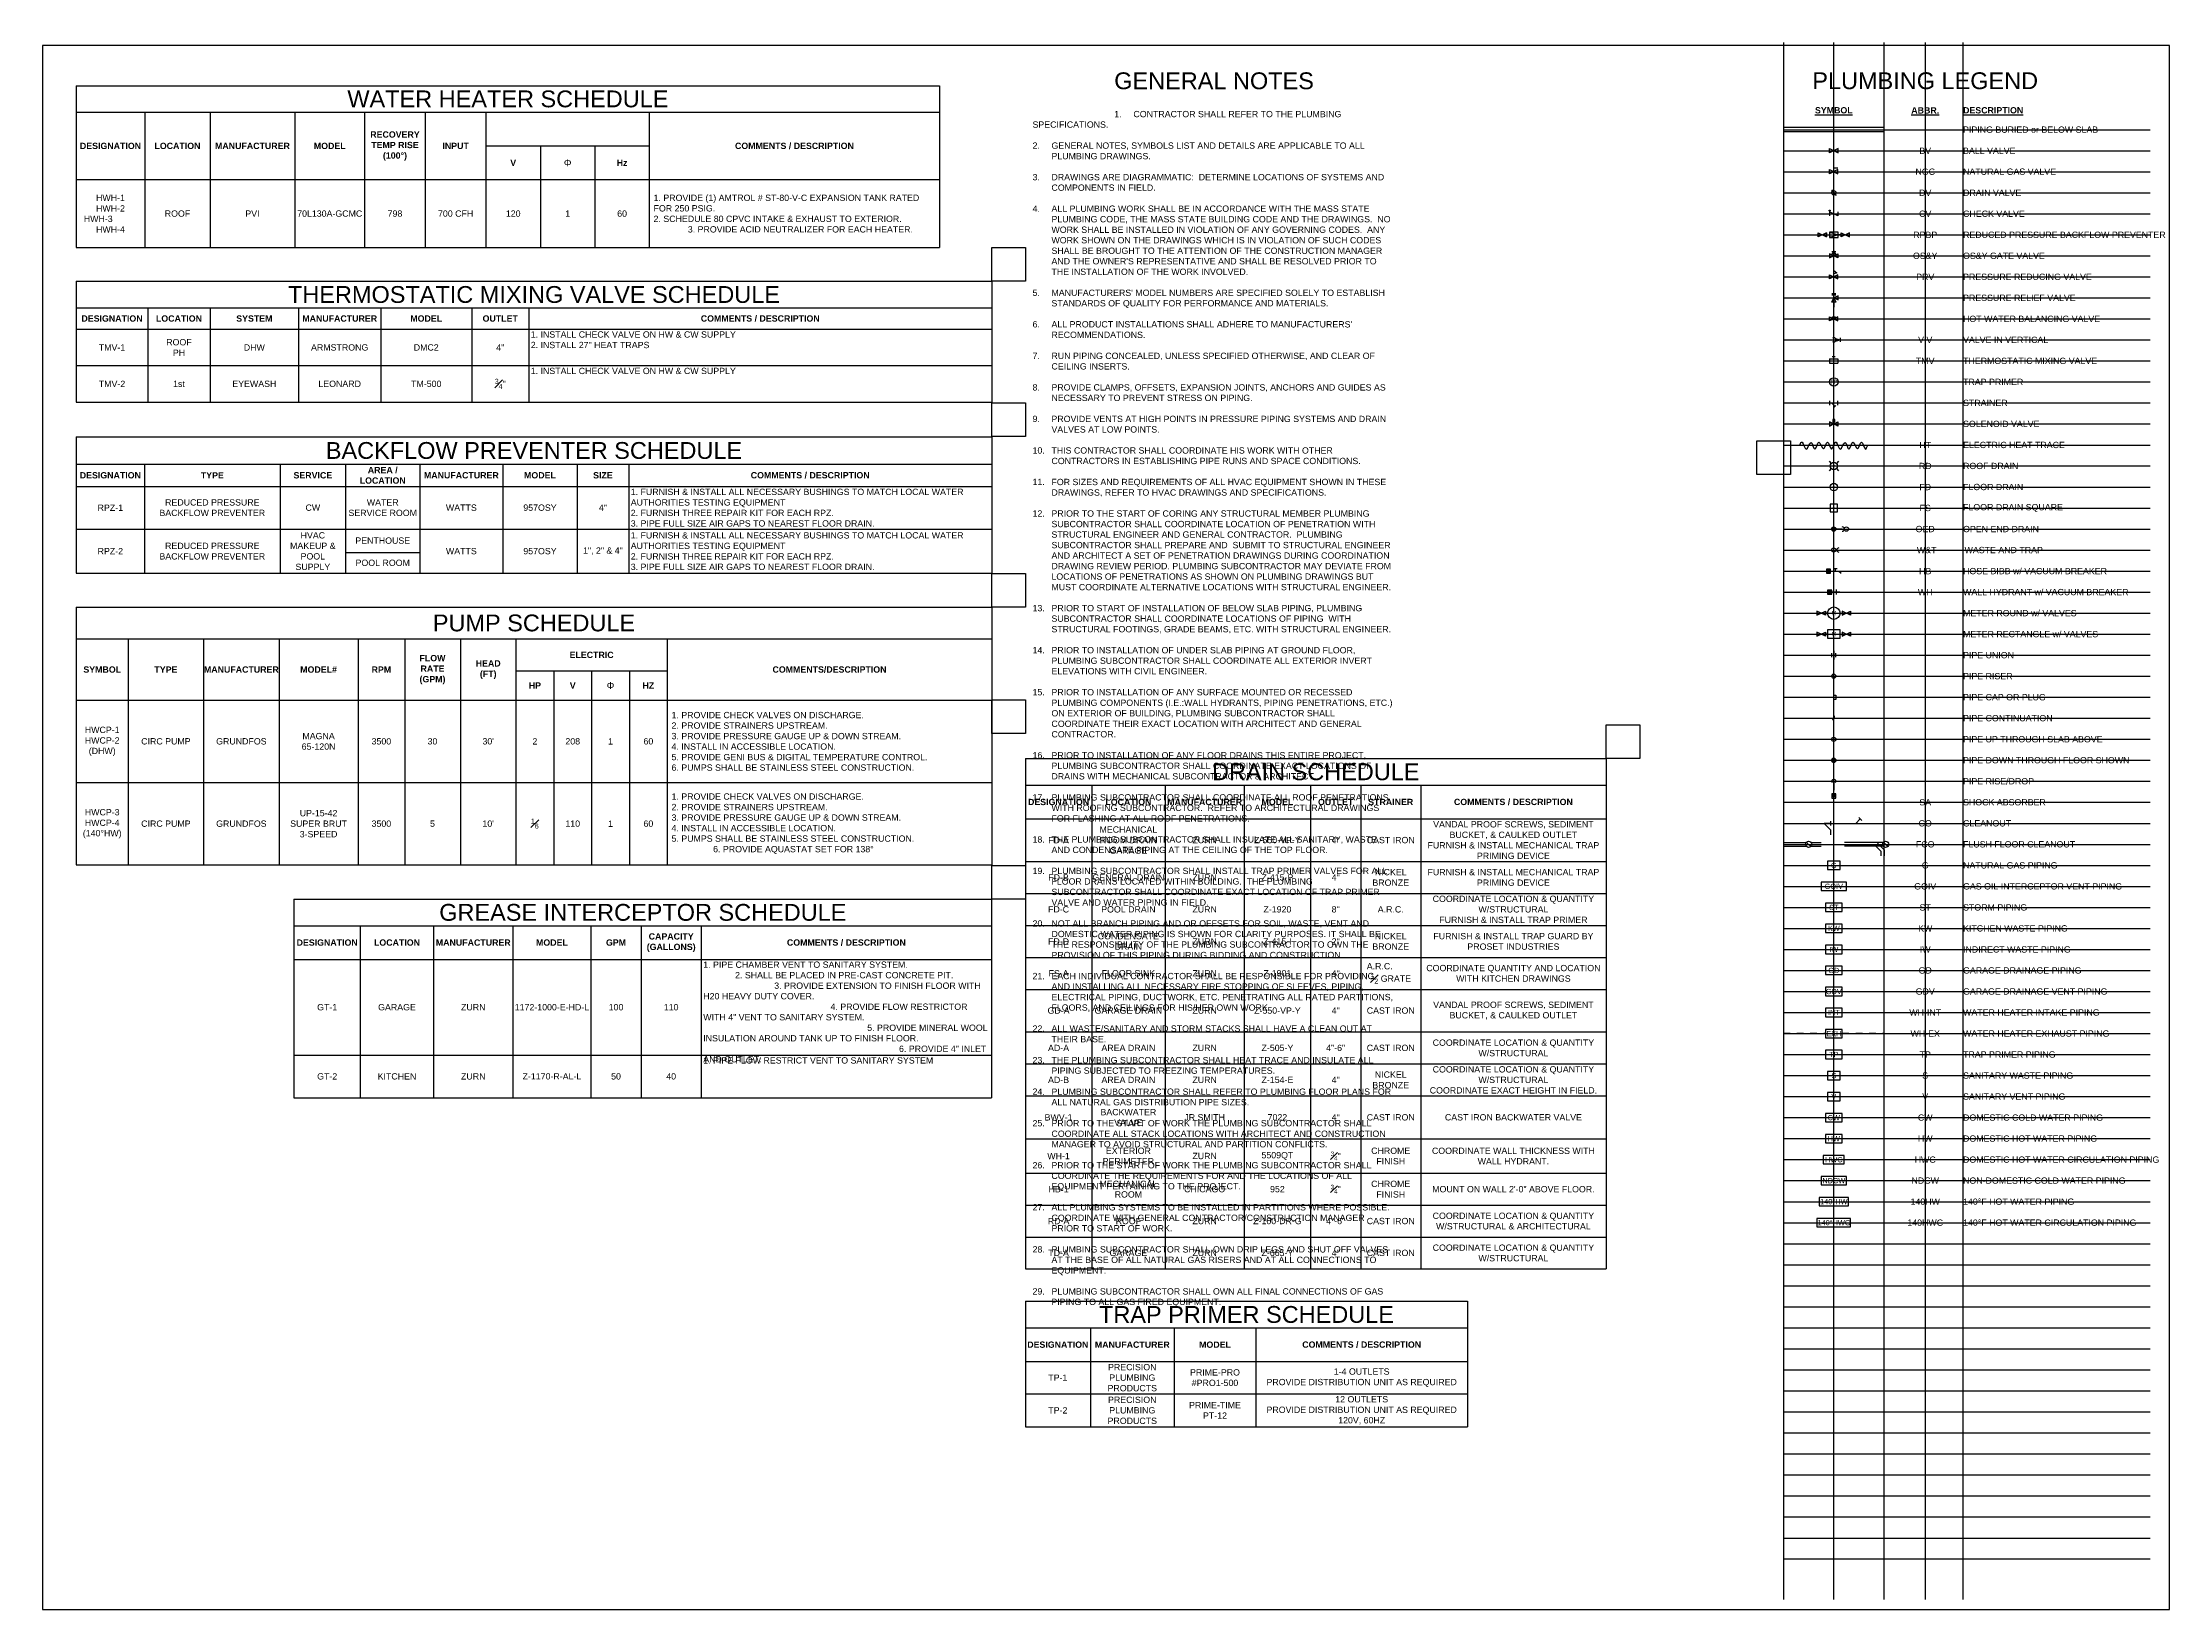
# Model space of a CAD drawing. Extents: x 1982 to 2088, y 1462 to 1485.
# Drawn here: x 2014.81 to 2046.44, y 1461.6 to 1484.9 of the extents above; entities that cross this region are included whole.
import ezdxf
from ezdxf.enums import TextEntityAlignment as Align

# ---------------------------------------------------------------- set-up
doc = ezdxf.new("R2010")
doc.units = 0
doc.header["$LTSCALE"] = 0.375
doc.header["$MEASUREMENT"] = 0
doc.linetypes.add('COND', pattern=[1.7, 1.5, -0.2])
doc.linetypes.add('VENT', pattern=[0.3, 0.2, -0.1])
for name, color, linetype in [('G-ANNO-TEXT', 70, 'Continuous'), ('P-14HW-N', 3, 'Continuous'), ('P-14HW-N @ 1', 3, 'Continuous'), ('P-14HWC-N', 2, 'Continuous'), ('P-14HWC-N @ 1', 2, 'Continuous'), ('P-ANNO-TEXT', 70, 'Continuous'), ('P-CW-N', 4, 'Continuous'), ('P-CW-N @ 1', 4, 'Continuous'), ('P-GAS-N', 3, 'Continuous'), ('P-GAS-N @ 1', 3, 'Continuous'), ('P-GD-N', 2, 'Continuous'), ('P-GD-N @ 1', 2, 'Continuous'), ('P-GOIV-N', 3, 'VENT'), ('P-GOIV-N @ 1', 3, 'VENT'), ('P-GV-N', 5, 'VENT'), ('P-GV-N @ 1', 5, 'VENT'), ('P-HT-N @ 1', 1, 'Continuous'), ('P-HW-N', 1, 'Continuous'), ('P-HW-N @ 1', 1, 'Continuous'), ('P-HWC-N', 2, 'Continuous'), ('P-HWC-N @ 1', 2, 'Continuous'), ('P-IW-N', 1, 'Continuous'), ('P-IW-N @ 1', 1, 'Continuous'), ('P-KW-N', 1, 'Continuous'), ('P-KW-N @ 1', 1, 'Continuous'), ('P-NDCW-N', 4, 'Continuous'), ('P-NDCW-N @ 1', 4, 'Continuous'), ('P-SAN-N', 6, 'Continuous'), ('P-SAN-N @ 1', 6, 'Continuous'), ('P-SANV-N', 5, 'VENT'), ('P-SANV-N @ 1', 5, 'VENT'), ('P-STRM-N', 2, 'COND'), ('P-STRM-N @ 1', 2, 'COND'), ('P-TP-N', 6, 'Continuous'), ('P-TP-N @ 1', 6, 'Continuous'), ('P-WH-INT-N', 213, 'Continuous'), ('P-WH-INT-N @ 1', 213, 'Continuous')]:
    doc.layers.add(name, color=color, linetype=linetype)
doc.layers.add('GRID', color=7, linetype='Continuous', plot=False)
doc.layers.add('P-WH-EXH-N', color=133, linetype='VENT', lineweight=60)
doc.layers.add('P-WH-EXH-N @ 1', color=133, linetype='VENT', lineweight=60)
doc.styles.add('Arial', font='arial.ttf')
doc.styles.add('Arial Bold', font='arialbd.ttf')
pattern_1 = [(0, (-3e-17, -0.03125), (0, 0.015625), [])]

msp = doc.modelspace()

# ---------------------------------------------------------------- texts
at = {"layer": 'G-ANNO-TEXT'}
note = msp.add_mtext_dynamic_auto_height_columns("\\pi1.2144;{\\H2.6667x;GENERAL NOTES\\P\\pi2.6806;\\H0.375x;\\L\\P\\pi-0.28125,l0.28125,t0.28125;}1.^ICONTRACTOR SHALL REFER TO THE PLUMBING SPECIFICATIONS.\\P\\pi0,l0,tz;\\P\\pi-0.28125,l0.28125,t0.28125;2.^IGENERAL NOTES, SYMBOLS LIST AND DETAILS ARE APPLICABLE TO ALL PLUMBING DRAWINGS. \\P\\pi0,l0,tz;\\P\\pi-0.28125,l0.28125,t0.28125;3.^IDRAWINGS ARE DIAGRAMMATIC:  DETERMINE LOCATIONS OF SYSTEMS AND COMPONENTS IN FIELD. \\P\\pi0,l0,tz;\\P\\pi-0.28125,l0.28125,t0.28125;4.^IALL PLUMBING WORK SHALL BE IN ACCORDANCE WITH THE MASS STATE PLUMBING CODE, THE MASS STATE BUILDING CODE AND THE DRAWINGS.  NO WORK SHALL BE INSTALLED IN VIOLATION OF ANY GOVERNING CODES.  ANY WORK SHOWN ON THE DRAWINGS WHICH IS IN VIOLATION OF SUCH CODES SHALL BE BROUGHT TO THE ATTENTION OF THE CONSTRUCTION MANAGER AND THE OWNER'S REPRESENTATIVE AND SHALL BE RESOLVED PRIOR TO THE INSTALLATION OF THE WORK INVOLVED.\\P\\pi0,l0,tz;\\P\\pi-0.28125,l0.28125,t0.28125;5.^IMANUFACTURERS' MODEL NUMBERS ARE SPECIFIED SOLELY TO ESTABLISH STANDARDS OF QUALITY FOR PERFORMANCE AND MATERIALS.\\P\\pi0,l0,tz;\\P\\pi-0.28125,l0.28125,t0.28125;6.^IALL PRODUCT INSTALLATIONS SHALL ADHERE TO MANUFACTURERS' RECOMMENDATIONS. \\P\\pi0,l0,tz;\\P\\pi-0.28125,l0.28125,t0.28125;7.^IRUN PIPING CONCEALED, UNLESS SPECIFIED OTHERWISE, AND CLEAR OF CEILING INSERTS. \\P\\pi0,l0,tz;\\P\\pi-0.28125,l0.28125,t0.28125;8.^IPROVIDE CLAMPS, OFFSETS, EXPANSION JOINTS, ANCHORS AND GUIDES AS NECESSARY TO PREVENT STRESS ON PIPING.\\P\\pi0,l0,tz;\\P\\pi-0.28125,l0.28125,t0.28125;9.^IPROVIDE VENTS AT HIGH POINTS IN PRESSURE PIPING SYSTEMS AND DRAIN VALVES AT LOW POINTS.\\P\\pi0,l0,tz;\\P\\pi-0.28125,l0.28125,t0.28125;10.^ITHIS CONTRACTOR SHALL COORDINATE HIS WORK WITH OTHER CONTRACTORS IN ESTABLISHING PIPE RUNS AND SPACE CONDITIONS.\\P\\pi0,l0,tz;\\P\\pi-0.28125,l0.28125,t0.28125;11.^IFOR SIZES AND REQUIREMENTS OF ALL HVAC EQUIPMENT SHOWN IN THESE DRAWINGS, REFER TO HVAC DRAWINGS AND SPECIFICATIONS.\\P\\pi0,l0,tz;\\P\\pi-0.28125,l0.28125,t0.28125;12.^IPRIOR TO THE START OF CORING ANY STRUCTURAL MEMBER PLUMBING SUBCONTRACTOR SHALL COORDINATE LOCATION OF PENETRATION WITH STRUCTURAL ENGINEER AND GENERAL CONTRACTOR.  PLUMBING SUBCONTRACTOR SHALL PREPARE AND  SUBMIT TO STRUCTURAL ENGINEER AND ARCHITECT A SET OF PENETRATION DRAWINGS DURING COORDINATION DRAWING REVIEW PERIOD. PLUMBING SUBCONTRACTOR MAY DEVIATE FROM LOCATIONS OF PENETRATIONS AS SHOWN ON PLUMBING DRAWINGS BUT MUST COORDINATE ALTERNATIVE LOCATIONS WITH STRUCTURAL ENGINEER.\\P\\pi0,l0,tz;\\P\\pi-0.28125,l0.28125,t0.28125;13.^IPRIOR TO START OF INSTALLATION OF BELOW SLAB PIPING, PLUMBING SUBCONTRACTOR SHALL COORDINATE LOCATIONS OF PIPING  WITH STRUCTURAL FOOTINGS, GRADE BEAMS, ETC. WITH STRUCTURAL ENGINEER.\\P\\pi0,l0,tz;\\P\\pi-0.28125,l0.28125,t0.28125;14.^IPRIOR TO INSTALLATION OF UNDER SLAB PIPING AT GROUND FLOOR, PLUMBING SUBCONTRACTOR SHALL COORDINATE ALL EXTERIOR INVERT ELEVATIONS WITH CIVIL ENGINEER.\\P\\pi0,l0,tz;\\P\\pi-0.28125,l0.28125,t0.28125;15.^IPRIOR TO INSTALLATION OF ANY SURFACE MOUNTED OR RECESSED PLUMBING COMPONENTS (I.E.:WALL HYDRANTS, PIPING PENETRATIONS, ETC.) ON EXTERIOR OF BUILDING, PLUMBING SUBCONTRACTOR SHALL COORDINATE THEIR EXACT LOCATION WITH ARCHITECT AND GENERAL ", width=5.36128, gutter_width=0.0287, height=0, count=2, dxfattribs=dict(at, insert=(2029.534, 1484.453), char_height=0.09375, attachment_point=1, style='Arial'))
for column, words in zip(note.columns.linked_columns, ['\\pl0.28125,t0.28125;CONTRACTOR.\\P\\pl0,tz;\\P\\pi-0.28125,l0.28125,t0.28125;16.^IPRIOR TO INSTALLATION OF ANY FLOOR DRAINS THIS ENTIRE PROJECT, PLUMBING SUBCONTRACTOR SHALL COORDINATE EXACT LOCATIONS OF DRAINS WITH MECHANICAL SUBCONTRACTOR & ARCHITECT.\\P\\pi0,l0,tz;\\P\\pi-0.28125,l0.28125,t0.28125;17.^IPLUMBING SUBCONTRACTOR SHALL COORDINATE ALL ROOF PENETRATIONS WITH ROOFING SUBCONTRACTOR.  REFER TO ARCHITECTURAL DRAWINGS FOR FLASHING AT ALL ROOF PENETRATIONS.\\P\\pi0,l0,tz;\\P\\pi-0.28125,l0.28125,t0.28125;18.^ITHE PLUMBING SUBCONTRACTOR SHALL INSULATE ALL SANITARY, WASTE AND CONDENSATE PIPING AT THE CEILING OF THE TOP FLOOR.\\P\\pi0,l0,tz;\\P\\pi-0.28125,l0.28125,t0.28125;19.^IPLUMBING SUBCONTRACTOR SHALL INSTALL TRAP PRIMER VALVES FOR ALL FLOOR DRAINS LOCATED WITHIN BUILDING.  THE PLUMBING SUBCONTRACTOR SHALL COORDINATE EXACT LOCATION OF TRAP PRIMER VALVE AND WATER PIPING IN FIELD.\\P\\pi0,l0,tz;\\P\\pi-0.28125,l0.28125,t0.28125;20.^INOT ALL BRANCH PIPING AND OR OFFSETS FOR SOIL, WASTE, VENT AND DOMESTIC WATER PIPING IS SHOWN FOR CLARITY PURPOSES. IT SHALL BE THE RESPONSIBILITY OF THE PLUMBING SUBCONTRACTOR TO OWN THE PROVISION OF THIS PIPING DURING BIDDING AND CONSTRUCTION.\\P\\pi0,l0,tz;\\P\\pi-0.28125,l0.28125,t0.28125;21.^IEACH INDIVIDUAL CONTRACTOR SHALL BE RESPONSIBLE FOR PROVIDING AND INSTALLING ALL NECESSARY FIRE STOPPING OF SLEEVES, PIPING, ELECTRICAL PIPING, DUCTWORK, ETC. PENETRATING ALL RATED PARTITIONS, FLOORS, AND CEILINGS FOR HIS/HER OWN WORK.\\P\\pi0,l0,tz;\\P\\pi-0.28125,l0.28125,t0.28125;22.^IALL WASTE/SANITARY AND STORM STACKS SHALL HAVE A CLEAN OUT AT THEIR BASE.\\P\\pi0,l0,tz;\\P\\pi-0.28125,l0.28125,t0.28125;23.^ITHE PLUMBING SUBCONTRACTOR SHALL HEAT TRACE AND INSULATE ALL PIPING SUBJECTED TO FREEZING TEMPERATURES.\\P\\pi0,l0,tz;\\P\\pi-0.28125,l0.28125,t0.28125;24.^IPLUMBING SUBCONTRACTOR SHALL REFER TO PLUMBING FLOOR PLANS FOR ALL NATURAL GAS DISTRIBUTION PIPE SIZES. \\P\\pi0,l0,tz;\\P\\pi-0.28125,l0.28125,t0.28125;25.^IPRIOR TO THE START OF WORK THE PLUMBING SUBCONTRACTOR SHALL COORDINATE ALL STACK LOCATIONS WITH ARCHITECT AND CONSTRUCTION MANAGER TO AVOID STRUCTURAL AND PARTITION CONFLICTS.\\P\\pi0,l0,tz;\\P\\pi-0.28125,l0.28125,t0.28125;26.^IPRIOR TO THE START OF WORK THE PLUMBING SUBCONTRACTOR SHALL COORDINATE THE REQUIREMENTS FOR AND THE LOCATIONS OF ALL EQUIPMENT PERTAINING TO THE PROJECT.\\P\\pi0,l0,tz;\\P\\pi-0.28125,l0.28125,t0.28125;27.^IALL PLUMBING SYSTEMS TO BE INSTALLED IN PARTITIONS WHERE POSSIBLE. COORDINATE WITH GENERAL CONTRACTOR/CONSTRUCTION MANAGER PRIOR TO START OF WORK.\\P\\pi0,l0,tz;\\P\\pi-0.28125,l0.28125,t0.28125;28.^IPLUMBING SUBCONTRACTOR SHALL OWN DRIP LEGS AND SHUT OFF VALVES AT THE BASE OF ALL NATURAL GAS RISERS AND AT ALL CONNECTIONS TO EQUIPMENT.\\P\\pi0,l0,tz;\\P\\pi-0.28125,l0.28125,t0.28125;29.^IPLUMBING SUBCONTRACTOR SHALL OWN ALL FINAL CONNECTIONS OF GAS PIPING TO ALL GAS FIRED EQUIPMENT. ']):
    column.text = words
at = {"layer": 'G-ANNO-TEXT', "style": 'Arial'}
for s, width, insert, char_height, attachment_point in [('PLUMBING LEGEND ', 4.26265, (2042.807, 1484.2), 0.25, 8), ('{\\fArial|b1|i0|c0|p34;\\LSYMBOL}', 0.71702, (2041.448, 1483.841), 0.09375, 8), ('{\\fArial|b1|i0|c0|p34;\\LABBR.}', 0.71702, (2042.807, 1483.841), 0.09375, 8), ('{\\fArial|b1|i0|c0|p34;\\LDESCRIPTION}', 0.71702, (2043.37, 1483.841), 0.09375, 7), ('PIPING BURIED or BELOW SLAB', 3.79468, (2043.37, 1483.601), 0.09375, 4), ('BV', 0.43421, (2042.807, 1483.288), 0.0938, 5), ('BALL VALVE', 1.35975, (2043.37, 1483.288), 0.0938, 4), ('NGC', 0.42019, (2042.807, 1482.976), 0.0938, 5), ('NATURAL GAS VALVE', 2.20609, (2043.37, 1482.976), 0.09375, 4), ('DV', 0.49028, (2042.807, 1482.663), 0.0938, 5), ('DRAIN VALVE', 1.35975, (2043.37, 1482.663), 0.09375, 4), ('CV', 0.46224, (2042.807, 1482.351), 0.0938, 5), ('CHECK VALVE', 1.35975, (2043.37, 1482.351), 0.09375, 4), ('RPBP', 0.57543, (2042.807, 1482.038), 0.0938, 5), ('REDUCED PRESSURE BACKFLOW PREVENTER', 4.77874, (2043.37, 1482.038), 0.09375, 4), ('OS&Y', 0.54913, (2042.807, 1481.726), 0.0938, 5), ('OS&Y GATE VALVE', 1.35975, (2043.37, 1481.726), 0.09375, 4), ('PRV', 0.53599, (2042.807, 1481.413), 0.0938, 5), ('PRESSURE REDUCING VALVE', 3.22766, (2043.37, 1481.413), 0.09375, 4), ('PRESSURE RELIEF VALVE', 3.04393, (2043.37, 1481.101), 0.09375, 4), ('HOT WATER BALANCING VALVE', 2.71934, (2043.37, 1480.788), 0.09375, 4), ('VIV', 0.48339, (2042.807, 1480.476), 0.0938, 5), ('VALVE IN VERTICAL', 2.35188, (2043.37, 1480.476), 0.09375, 4), ('TMV', 0.46148, (2042.807, 1480.163), 0.0938, 5), ('THERMOSTATIC MIXING VALVE', 2.78059, (2043.37, 1480.163), 0.09375, 4), ('TRAP PRIMER', 3.35015, (2043.37, 1479.851), 0.09375, 4), ('STRAINER', 1.35975, (2043.37, 1479.538), 0.0938, 4), ('SOLENOID VALVE', 1.35975, (2043.37, 1479.226), 0.09375, 4), ('HT', 0.46058, (2042.807, 1478.913), 0.0938, 5), ('ELECTRIC HEAT TRACE', 2.49887, (2043.37, 1478.913), 0.09375, 4), ('RD', 0.45501, (2042.807, 1478.601), 0.0938, 5), ('ROOF DRAIN^I', 1.35975, (2043.37, 1478.601), 0.09375, 4), ('FD', 0.5218, (2042.807, 1478.288), 0.0938, 5), ('FLOOR DRAIN', 1.35975, (2043.37, 1478.288), 0.09375, 4), ('FS', 0.52736, (2042.807, 1477.976), 0.0938, 5), ('FLOOR DRAIN SQUARE', 1.70333, (2043.37, 1477.976), 0.09375, 4), ('OED', 0.39935, (2042.807, 1477.663), 0.0938, 5), ('OPEN END DRAIN', 1.35975, (2043.37, 1477.663), 0.09375, 4), ('W&T', 0.74804, (2042.829, 1477.351), 0.0938, 5), ('WASTE AND TRAP', 1.35975, (2043.392, 1477.351), 0.09375, 4), ('HB', 0.39379, (2042.807, 1477.038), 0.0938, 5), ('HOSE BIBB w/ VACUUM BREAKER', 2.86633, (2043.37, 1477.038), 0.09375, 4), ('WH', 0.40492, (2042.807, 1476.726), 0.0938, 5), ('WALL HYDRANT w/ VACUUM BREAKER', 3.03597, (2043.37, 1476.726), 0.09375, 4), ('METER ROUND w/ VALVES', 2.22327, (2043.37, 1476.413), 0.09375, 4), ('METER RECTANGLE w/ VALVES', 2.27839, (2043.37, 1476.101), 0.09375, 4), ('PIPE UNION', 1.35975, (2043.37, 1475.788), 0.0938, 4), ('PIPE RISER', 1.35975, (2043.37, 1475.476), 0.0938, 4), ('PIPE CAP OR PLUG', 1.35975, (2043.37, 1475.163), 0.09375, 4), ('PIPE CONTINUATION', 1.72108, (2043.37, 1474.851), 0.09375, 4), ('PIPE UP THROUGH SLAB ABOVE', 2.56902, (2043.37, 1474.538), 0.09375, 4), ('PIPE DOWN THROUGH FLOOR SHOWN', 2.88007, (2043.37, 1474.226), 0.09375, 4), ('PIPE RISE/DROP', 1.35975, (2043.37, 1473.913), 0.09375, 4), ('SA', 0.46799, (2042.807, 1473.601), 0.0938, 5), ('SHOCK ABSORBER', 1.35975, (2043.37, 1473.601), 0.09375, 4), ('CO', 0.69803, (2042.807, 1473.288), 0.0938, 5), ('CLEANOUT', 1.35975, (2043.37, 1473.288), 0.0938, 4), ('FCO', 0.73804, (2042.807, 1472.976), 0.0938, 5), ('FLUSH FLOOR CLEANOUT', 2.52949, (2043.37, 1472.976), 0.09375, 4), ('G', 0.23795, (2042.807, 1472.663), 0.0938, 5), ('NATURAL GAS PIPING', 2.35307, (2043.37, 1472.663), 0.09375, 4), ('GOIV', 0.23795, (2042.807, 1472.351), 0.0938, 5), ('GAS OIL INTERCEPTOR VENT PIPING', 3.115, (2043.37, 1472.351), 0.09375, 4), ('ST', 0.23795, (2042.807, 1472.038), 0.0938, 5), ('STORM PIPING', 2.35307, (2043.37, 1472.038), 0.09375, 4), ('KW', 0.23795, (2042.807, 1471.726), 0.0938, 5), ('KITCHEN WASTE PIPING', 2.35307, (2043.37, 1471.726), 0.09375, 4), ('IW', 0.23795, (2042.807, 1471.413), 0.0938, 5), ('INDIRECT WASTE PIPING', 2.35307, (2043.37, 1471.413), 0.09375, 4), ('GD', 0.23795, (2042.807, 1471.101), 0.0938, 5), ('GARAGE DRAINAGE PIPING', 2.35307, (2043.37, 1471.101), 0.09375, 4), ('GDV', 0.23795, (2042.807, 1470.788), 0.0938, 5), ('GARAGE DRAINAGE VENT PIPING', 2.35307, (2043.37, 1470.788), 0.09375, 4), ('WH-INT', 0.23795, (2042.807, 1470.476), 0.0938, 5), ('WATER HEATER INTAKE PIPING', 2.35307, (2043.37, 1470.476), 0.09375, 4), ('WH-EX', 0.23795, (2042.807, 1470.163), 0.0938, 5), ('WATER HEATER EXHAUST PIPING', 2.35307, (2043.37, 1470.163), 0.09375, 4), ('TP', 0.23795, (2042.807, 1469.851), 0.0938, 5), ('TRAP PRIMER PIPING', 2.35307, (2043.37, 1469.851), 0.09375, 4), ('S', 0.23795, (2042.807, 1469.538), 0.0938, 5), ('SANITARY WASTE PIPING', 2.35307, (2043.37, 1469.538), 0.09375, 4), ('V', 0.23795, (2042.807, 1469.226), 0.0938, 5), ('SANITARY VENT PIPING', 2.35307, (2043.37, 1469.226), 0.09375, 4), ('CW', 0.23795, (2042.807, 1468.913), 0.0938, 5), ('DOMESTIC COLD WATER PIPING', 2.35307, (2043.37, 1468.913), 0.09375, 4), ('HW', 0.23795, (2042.807, 1468.601), 0.0938, 5), ('DOMESTIC HOT WATER PIPING', 2.35307, (2043.37, 1468.601), 0.09375, 4), ('HWC', 0.23795, (2042.807, 1468.288), 0.0938, 5), ('DOMESTIC HOT WATER CIRCULATION PIPING', 3.7272, (2043.37, 1468.288), 0.09375, 4), ('NDCW', 0.23795, (2042.807, 1467.976), 0.0938, 5), ('NON-DOMESTIC COLD WATER PIPING', 3.81308, (2043.37, 1467.976), 0.09375, 4), ('140HW', 0.23795, (2042.807, 1467.663), 0.0938, 5), ('140%%DF HOT WATER PIPING', 2.35307, (2043.37, 1467.663), 0.09375, 4), ('140HWC', 0.23795, (2042.807, 1467.351), 0.0938, 5), ('140%%DF HOT WATER CIRCULATION PIPING', 3.75787, (2043.37, 1467.351), 0.09375, 4)]:
    msp.add_mtext_dynamic_manual_height_columns(s, width=width, gutter_width=0.469, heights=[0], dxfattribs=dict(at, insert=insert, char_height=char_height, attachment_point=attachment_point))

# ---------------------------------------------------------------- blocks, each defined once
blk = doc.blocks.new('*T3')
at = {"layer": 'G-ANNO-TEXT', "transparency": 16777216}
for p, q in [((0, 0), (8.635, 0)), ((0, 0), (0, -7.587)), ((8.635, 0), (8.635, -7.587)), ((0, -0.396), (8.635, -0.396)), ((0.987, -0.396), (0.987, -7.587)), ((2.077, -0.396), (2.077, -7.587)), ((3.255, -0.396), (3.255, -7.587)), ((4.241, -0.396), (4.241, -7.587)), ((4.987, -0.396), (4.987, -7.587)), ((5.879, -0.396), (5.879, -7.587)), ((0, -0.896), (8.635, -0.896)), ((0, -1.529), (8.635, -1.529)), ((0, -2.004), (8.635, -2.004)), ((0, -2.48), (8.635, -2.48)), ((0, -2.955), (8.635, -2.955)), ((0, -3.431), (8.635, -3.431)), ((0, -4.064), (8.635, -4.064)), ((0, -4.539), (8.635, -4.539)), ((0, -5.015), (8.635, -5.015)), ((0, -5.653), (8.635, -5.653)), ((0, -6.165), (8.635, -6.165)), ((0, -6.639), (8.635, -6.639)), ((0, -7.113), (8.635, -7.113)), ((0, -7.587), (8.635, -7.587))]:
    blk.add_line(p, q, dxfattribs=at)
at = {"layer": 'G-ANNO-TEXT', "transparency": 16777216, "attachment_point": 5}
for s, insert, char_height, width, style in [('DRAIN SCHEDULE', (4.318, -0.198), 0.25, 8.57255, 'Arial'), ('DESIGNATION', (0.494, -0.646), 0.09375, 0.9249, 'Arial Bold'), ('LOCATION', (1.532, -0.646), 0.0938, 1.02744, 'Arial Bold'), ('MANUFACTURER', (2.666, -0.646), 0.09375, 1.11521, 'Arial Bold'), ('MODEL', (3.748, -0.646), 0.0938, 0.92303, 'Arial Bold'), ('OUTLET', (4.614, -0.646), 0.0938, 0.6835, 'Arial Bold'), ('STRAINER', (5.433, -0.646), 0.0938, 0.83015, 'Arial Bold'), ('COMMENTS / DESCRIPTION', (7.257, -0.646), 0.09375, 2.69332, 'Arial Bold'), ('VANDAL PROOF SCREWS, SEDIMENT BUCKET, & CAULKED OUTLET\\PFURNISH & INSTALL MECHANICAL TRAP PRIMING DEVICE', (7.257, -1.212), 0.09375, 2.69332, 'Arial'), ('FD-A', (0.494, -1.212), 0.0938, 0.9249, 'Arial'), ('MECHANICAL ROOM DRAIN\\PGARAGE', (1.532, -1.212), 0.09375, 1.02744, 'Arial'), ('ZURN', (2.666, -1.212), 0.0938, 1.11521, 'Arial'), ('Z-550-VP-Y', (3.748, -1.212), 0.0938, 0.92303, 'Arial'), ('4"', (4.614, -1.212), 0.0938, 0.6835, 'Arial'), ('CAST IRON', (5.433, -1.212), 0.0938, 0.83015, 'Arial'), ('FD-B', (0.494, -1.767), 0.0938, 0.9249, 'Arial'), ('GENERAL DRAIN', (1.532, -1.767), 0.09375, 1.02744, 'Arial'), ('ZURN', (2.666, -1.767), 0.0938, 1.11521, 'Arial'), ('Z-415-P', (3.748, -1.767), 0.0938, 0.92303, 'Arial'), ('4"', (4.614, -1.767), 0.0938, 0.6835, 'Arial'), ('NICKEL BRONZE', (5.433, -1.767), 0.09375, 0.83015, 'Arial'), ('FURNISH & INSTALL MECHANICAL TRAP PRIMING DEVICE', (7.257, -1.767), 0.09375, 2.69332, 'Arial'), ('FD-C', (0.494, -2.242), 0.0938, 0.9249, 'Arial'), ('POOL DRAIN', (1.532, -2.242), 0.0938, 1.02744, 'Arial'), ('ZURN', (2.666, -2.242), 0.0938, 1.11521, 'Arial'), ('Z-1920', (3.748, -2.242), 0.0938, 0.92303, 'Arial'), ('8"', (4.614, -2.242), 0.0938, 0.6835, 'Arial'), ('A.R.C.', (5.433, -2.242), 0.0938, 0.83015, 'Arial'), ('COORDINATE LOCATION & QUANTITY W/STRUCTURAL\\PFURNISH & INSTALL TRAP PRIMER', (7.257, -2.242), 0.09375, 2.69332, 'Arial'), ('FD-D', (0.494, -2.718), 0.0938, 0.9249, 'Arial'), ('CONDENSATE DRAIN', (1.532, -2.718), 0.09375, 1.02744, 'Arial'), ('ZURN', (2.666, -2.718), 0.0938, 1.11521, 'Arial'), ('Z-415-I', (3.748, -2.718), 0.0938, 0.92303, 'Arial'), ('2"', (4.614, -2.718), 0.0938, 0.6835, 'Arial'), ('NICKEL BRONZE', (5.433, -2.718), 0.09375, 0.83015, 'Arial'), ('FURNISH & INSTALL TRAP GUARD BY PROSET INDUSTRIES', (7.257, -2.718), 0.09375, 2.69332, 'Arial'), ('FS-A', (0.494, -3.193), 0.0938, 0.9249, 'Arial'), ('FLOOR SINK', (1.532, -3.193), 0.0938, 1.02744, 'Arial'), ('ZURN', (2.666, -3.193), 0.0938, 1.11521, 'Arial'), ('Z-1901', (3.748, -3.193), 0.0938, 0.92303, 'Arial'), ('4"', (4.614, -3.193), 0.0938, 0.6835, 'Arial'), ('\\A1;A.R.C.          {\\H0.8x;\\S1#2;} GRATE', (5.433, -3.193), 0.09375, 0.83015, 'Arial'), ('COORDINATE QUANTITY AND LOCATION WITH KITCHEN DRAWINGS', (7.257, -3.193), 0.09375, 2.69332, 'Arial'), ('GD-A', (0.494, -3.747), 0.0938, 0.9249, 'Arial'), ('GARAGE DRAIN', (1.532, -3.747), 0.09375, 1.02744, 'Arial'), ('ZURN', (2.666, -3.747), 0.0938, 1.11521, 'Arial'), ('Z-550-VP-Y', (3.748, -3.747), 0.0938, 0.92303, 'Arial'), ('4"', (4.614, -3.747), 0.0938, 0.6835, 'Arial'), ('CAST IRON', (5.433, -3.747), 0.0938, 0.83015, 'Arial'), ('VANDAL PROOF SCREWS, SEDIMENT BUCKET, & CAULKED OUTLET', (7.257, -3.747), 0.09375, 2.69332, 'Arial'), ('AD-A', (0.494, -4.302), 0.0938, 0.9249, 'Arial'), ('AREA DRAIN', (1.532, -4.302), 0.0938, 1.02744, 'Arial'), ('ZURN', (2.666, -4.302), 0.0938, 1.11521, 'Arial'), ('Z-505-Y', (3.748, -4.302), 0.0938, 0.92303, 'Arial'), ('4"-6"', (4.614, -4.302), 0.0938, 0.6835, 'Arial'), ('CAST IRON', (5.433, -4.302), 0.0938, 0.83015, 'Arial'), ('COORDINATE LOCATION & QUANTITY W/STRUCTURAL', (7.257, -4.302), 0.09375, 2.69332, 'Arial'), ('AD-B', (0.494, -4.777), 0.0938, 0.9249, 'Arial'), ('AREA DRAIN', (1.532, -4.777), 0.0938, 1.02744, 'Arial'), ('ZURN', (2.666, -4.777), 0.0938, 1.11521, 'Arial'), ('Z-154-E', (3.748, -4.777), 0.0938, 0.92303, 'Arial'), ('4"', (4.614, -4.777), 0.0938, 0.6835, 'Arial'), ('NICKEL BRONZE', (5.433, -4.777), 0.09375, 0.83015, 'Arial'), ('COORDINATE LOCATION & QUANTITY W/STRUCTURAL\\PCOORDINATE EXACT HEIGHT IN FIELD.', (7.257, -4.777), 0.09375, 2.69332, 'Arial'), ('BWV-1', (0.494, -5.334), 0.0938, 0.9249, 'Arial'), ('BACKWATER VALVE', (1.532, -5.334), 0.09375, 1.02744, 'Arial'), ('JR SMITH', (2.666, -5.334), 0.0938, 1.11521, 'Arial'), ('7022', (3.748, -5.334), 0.0938, 0.92303, 'Arial'), ('4"', (4.614, -5.334), 0.0938, 0.6835, 'Arial'), ('CAST IRON', (5.433, -5.334), 0.0938, 0.83015, 'Arial'), ('CAST IRON BACKWATER VALVE', (7.257, -5.334), 0.09375, 2.69332, 'Arial'), ('WH-1', (0.494, -5.909), 0.0938, 0.9249, 'Arial'), ('EXTERIOR PERIMETER', (1.532, -5.909), 0.09375, 1.02744, 'Arial'), ('ZURN', (2.666, -5.909), 0.0938, 1.11521, 'Arial'), ('5509QT', (3.748, -5.909), 0.0938, 0.92303, 'Arial'), ('\\A1;{\\H0.7x;\\S3#4;}"', (4.614, -5.909), 0.09375, 0.6835, 'Arial'), ('CHROME FINISH', (5.433, -5.909), 0.09375, 0.83015, 'Arial'), ('COORDINATE WALL THICKNESS WITH WALL HYDRANT.', (7.257, -5.909), 0.09375, 2.69332, 'Arial'), ('MECHANICAL ROOM', (1.532, -6.402), 0.09375, 1.02744, 'Arial'), ('CHROME FINISH', (5.433, -6.402), 0.09375, 0.83015, 'Arial'), ('HB-1', (0.494, -6.402), 0.0938, 0.9249, 'Arial'), ('CHICAGO', (2.666, -6.402), 0.0938, 1.11521, 'Arial'), ('952', (3.748, -6.402), 0.0938, 0.92303, 'Arial'), ('\\A1;{\\H0.7x;\\S3#4;\\H1.4286x;"}', (4.614, -6.402), 0.09375, 0.6835, 'Arial'), ('MOUNT ON WALL 2\'-0" ABOVE FLOOR.', (7.257, -6.402), 0.09375, 2.69332, 'Arial'), ('RD-A', (0.494, -6.876), 0.0938, 0.9249, 'Arial'), ('ROOF', (1.532, -6.876), 0.0938, 1.02744, 'Arial'), ('ZURN', (2.666, -6.876), 0.0938, 1.11521, 'Arial'), ('Z-100-DR-G', (3.748, -6.876), 0.0938, 0.92303, 'Arial'), ('4"-6"', (4.614, -6.876), 0.0938, 0.6835, 'Arial'), ('CAST IRON', (5.433, -6.876), 0.0938, 0.83015, 'Arial'), ('COORDINATE LOCATION & QUANTITY W/STRUCTURAL & ARCHITECTURAL', (7.257, -6.876), 0.09375, 2.69332, 'Arial'), ('COORDINATE LOCATION & QUANTITY W/STRUCTURAL', (7.257, -7.35), 0.09375, 2.69332, 'Arial'), ('TD-A', (0.494, -7.35), 0.0938, 0.9249, 'Arial'), ('GARAGE', (1.532, -7.35), 0.0938, 1.02744, 'Arial'), ('ZURN', (2.666, -7.35), 0.0938, 1.11521, 'Arial'), ('Z-665-Y', (3.748, -7.35), 0.0938, 0.92303, 'Arial'), ('4"', (4.614, -7.35), 0.0938, 0.6835, 'Arial'), ('CAST IRON', (5.433, -7.35), 0.0938, 0.83015, 'Arial')]:
    blk.add_mtext(s, dxfattribs=dict(at, insert=insert, char_height=char_height, width=width, style=style))
blk = doc.blocks.new('*T4')
at = {"layer": 'G-ANNO-TEXT', "transparency": 16777216}
for p, q in [((0, 0), (13.613, 0)), ((0, 0), (0, -2.028)), ((13.613, 0), (13.613, -2.028)), ((0, -0.407), (13.613, -0.407)), ((1.016, -0.407), (1.016, -2.028)), ((3.033, -0.407), (3.033, -2.028)), ((4.004, -0.407), (4.004, -2.028)), ((5.111, -0.407), (5.111, -2.028)), ((6.343, -0.407), (6.343, -2.028)), ((7.45, -0.407), (7.45, -2.028)), ((8.215, -0.407), (8.215, -2.028)), ((0, -0.736), (13.613, -0.736)), ((0, -1.37), (13.613, -1.37)), ((4.004, -1.717), (5.111, -1.717)), ((0, -2.028), (13.613, -2.028))]:
    blk.add_line(p, q, dxfattribs=at)
for s, insert, char_height, width, attachment_point, style in [('BACKFLOW PREVENTER SCHEDULE', (6.807, -0.204), 0.25, 13.55069, 5, 'Arial'), ('DESIGNATION', (0.508, -0.572), 0.09375, 0.95301, 5, 'Arial Bold'), ('TYPE', (2.024, -0.572), 0.0938, 1.95521, 5, 'Arial Bold'), ('SERVICE', (3.519, -0.572), 0.0938, 0.90863, 5, 'Arial Bold'), ('AREA / LOCATION', (4.558, -0.572), 0.09375, 1.04464, 5, 'Arial Bold'), ('MANUFACTURER', (5.727, -0.572), 0.09375, 1.1686, 5, 'Arial Bold'), ('MODEL', (6.896, -0.572), 0.0938, 1.04464, 5, 'Arial Bold'), ('SIZE', (7.832, -0.572), 0.0938, 0.70294, 5, 'Arial Bold'), ('COMMENTS / DESCRIPTION', (10.914, -0.572), 0.09375, 5.33552, 5, 'Arial Bold'), ('REDUCED PRESSURE BACKFLOW PREVENTER', (2.024, -1.053), 0.09375, 1.95521, 5, 'Arial'), ('WATER SERVICE ROOM ', (4.558, -1.053), 0.09375, 1.04464, 5, 'Arial'), ('1. FURNISH & INSTALL ALL NECESSARY BUSHINGS TO MATCH LOCAL WATER AUTHORITIES TESTING EQUIPMENT\\P2. FURNISH THREE REPAIR KIT FOR EACH RPZ.\\P3. PIPE FULL SIZE AIR GAPS TO NEAREST FLOOR DRAIN.', (8.246, -1.053), 0.09375, 5.33552, 4, 'Arial'), ('RPZ-1', (0.508, -1.053), 0.0938, 0.95301, 5, 'Arial'), ('CW', (3.519, -1.053), 0.0938, 0.90863, 5, 'Arial'), ('WATTS', (5.727, -1.053), 0.0938, 1.1686, 5, 'Arial'), ('957OSY', (6.896, -1.053), 0.0938, 1.04464, 5, 'Arial'), ('4"', (7.832, -1.053), 0.0938, 0.70294, 5, 'Arial'), ('REDUCED PRESSURE BACKFLOW PREVENTER', (2.024, -1.699), 0.09375, 1.95521, 5, 'Arial'), ('HVAC MAKEUP & POOL SUPPLY ', (3.519, -1.699), 0.09375, 0.90863, 5, 'Arial'), ('PENTHOUSE   ', (4.558, -1.543), 0.09375, 1.04464, 5, 'Arial'), ('1. FURNISH & INSTALL ALL NECESSARY BUSHINGS TO MATCH LOCAL WATER AUTHORITIES TESTING EQUIPMENT\\P2. FURNISH THREE REPAIR KIT FOR EACH RPZ.\\P3. PIPE FULL SIZE AIR GAPS TO NEAREST FLOOR DRAIN.', (8.246, -1.699), 0.09375, 5.33552, 4, 'Arial'), ('RPZ-2', (0.508, -1.699), 0.0938, 0.95301, 5, 'Arial'), ('POOL ROOM', (4.558, -1.873), 0.0938, 1.04464, 5, 'Arial'), ('WATTS', (5.727, -1.699), 0.0938, 1.1686, 5, 'Arial'), ('957OSY', (6.896, -1.699), 0.0938, 1.04464, 5, 'Arial'), ('1", 2" & 4"', (7.832, -1.699), 0.09375, 0.70294, 5, 'Arial')]:
    blk.add_mtext(s, dxfattribs=dict(at, insert=insert, char_height=char_height, width=width, attachment_point=attachment_point, style=style))
blk = doc.blocks.new('*T5')
at = {"layer": 'G-ANNO-TEXT', "transparency": 16777216}
for p, q in [((0, 0), (12.838, 0)), ((0, 0), (0, -2.407)), ((12.838, 0), (12.838, -2.407)), ((0, -0.396), (12.838, -0.396)), ((1.019, -0.396), (1.019, -2.407)), ((1.992, -0.396), (1.992, -2.407)), ((3.25, -0.396), (3.25, -2.407)), ((4.289, -0.396), (4.289, -2.407)), ((5.191, -0.396), (5.191, -2.407)), ((6.093, -0.396), (6.093, -2.407)), ((8.522, -0.396), (8.522, -2.407)), ((6.093, -0.896), (8.522, -0.896)), ((6.903, -0.896), (6.903, -2.407)), ((7.713, -0.896), (7.713, -2.407)), ((0, -1.396), (12.838, -1.396)), ((0, -2.407), (12.838, -2.407))]:
    blk.add_line(p, q, dxfattribs=at)
for s, insert, char_height, width, attachment_point, style in [('WATER HEATER SCHEDULE', (6.419, -0.198), 0.25, 12.77504, 5, 'Arial'), ('DESIGNATION', (0.51, -0.896), 0.09375, 0.9567, 5, 'Arial Bold'), ('LOCATION', (1.506, -0.896), 0.0938, 0.91079, 5, 'Arial Bold'), ('MANUFACTURER', (2.621, -0.896), 0.09375, 1.19548, 5, 'Arial Bold'), ('MODEL', (3.77, -0.896), 0.0938, 0.97616, 5, 'Arial Bold'), ('RECOVERY TEMP RISE (100%%D)', (4.74, -0.896), 0.09375, 0.8396, 5, 'Arial Bold'), ('INPUT', (5.642, -0.896), 0.0938, 0.8396, 5, 'Arial Bold'), ('COMMENTS / DESCRIPTION', (10.68, -0.896), 0.09375, 4.25281, 5, 'Arial Bold'), ('V', (6.498, -1.146), 0.0938, 0.74713, 5, 'Arial Bold'), ('{\\fArial|b0|i0|c0|p34;\\H1.0833x;Φ}', (7.308, -1.146), 0.09375, 0.74713, 5, 'Arial Bold'), ('Hz', (8.117, -1.146), 0.0938, 0.74713, 5, 'Arial Bold'), ('HWH-1\\PHWH-2\\PHWH-3           HWH-4', (0.51, -1.902), 0.09375, 0.9567, 5, 'Arial'), ('ROOF', (1.506, -1.902), 0.0938, 0.91079, 5, 'Arial'), ('PVI', (2.621, -1.902), 0.0938, 1.19548, 5, 'Arial'), ('70L130A-GCMC', (3.77, -1.902), 0.09375, 0.97616, 5, 'Arial'), ('798', (4.74, -1.902), 0.0938, 0.8396, 5, 'Arial'), ('700 CFH', (5.642, -1.902), 0.0938, 0.8396, 5, 'Arial'), ('120', (6.498, -1.902), 0.0938, 0.74713, 5, 'Arial'), ('1', (7.308, -1.902), 0.0938, 0.74713, 5, 'Arial'), ('60', (8.117, -1.902), 0.0938, 0.74713, 5, 'Arial'), ('1. PROVIDE (1) AMTROL # ST-80-V-C EXPANSION TANK RATED FOR 250 PSIG.\\P2. SCHEDULE 80 CPVC INTAKE & EXHAUST TO EXTERIOR.                             3. PROVIDE ACID NEUTRALIZER FOR EACH HEATER.', (8.585, -1.902), 0.09375, 4.19031, 4, 'Arial')]:
    blk.add_mtext(s, dxfattribs=dict(at, insert=insert, char_height=char_height, width=width, attachment_point=attachment_point, style=style))
blk = doc.blocks.new('*T6')
at = {"layer": 'P-ANNO-TEXT', "transparency": 16777216}
for p, q in [((0, 0), (6.575, 0)), ((0, 0), (0, -1.868)), ((6.575, 0), (6.575, -1.868)), ((0, -0.396), (6.575, -0.396)), ((0.967, -0.396), (0.967, -1.868)), ((2.214, -0.396), (2.214, -1.868)), ((3.427, -0.396), (3.427, -1.868)), ((0, -0.896), (6.575, -0.896)), ((0, -1.377), (6.575, -1.377)), ((0, -1.868), (6.575, -1.868))]:
    blk.add_line(p, q, dxfattribs=at)
at = {"layer": 'P-ANNO-TEXT', "transparency": 16777216, "attachment_point": 5}
for s, insert, char_height, width, style in [('TRAP PRIMER SCHEDULE', (3.288, -0.198), 0.25, 6.51268, 'Arial'), ('DESIGNATION', (0.483, -0.646), 0.09375, 0.90419, 'Arial Bold'), ('MANUFACTURER', (1.59, -0.646), 0.09375, 1.18453, 'Arial Bold'), ('MODEL', (2.82, -0.646), 0.0938, 1.15041, 'Arial Bold'), ('COMMENTS / DESCRIPTION', (5.001, -0.646), 0.09375, 3.08605, 'Arial Bold'), ('PRECISION PLUMBING PRODUCTS', (1.59, -1.136), 0.09375, 1.18453, 'Arial'), ('TP-1', (0.483, -1.136), 0.0938, 0.90419, 'Arial'), ('PRIME-PRO #PRO1-500', (2.82, -1.136), 0.09375, 1.15041, 'Arial'), ('1-4 OUTLETS\\PPROVIDE DISTRIBUTION UNIT AS REQUIRED', (5.001, -1.136), 0.09375, 3.08605, 'Arial'), ('TP-2', (0.483, -1.622), 0.0938, 0.90419, 'Arial'), ('PRECISION PLUMBING PRODUCTS', (1.59, -1.622), 0.09375, 1.18453, 'Arial'), ('PRIME-TIME \\PPT-12', (2.82, -1.622), 0.09375, 1.15041, 'Arial'), ('12 OUTLETS\\PPROVIDE DISTRIBUTION UNIT AS REQUIRED\\P120V, 60HZ', (5.001, -1.622), 0.09375, 3.08605, 'Arial')]:
    blk.add_mtext(s, dxfattribs=dict(at, insert=insert, char_height=char_height, width=width, style=style))
blk = doc.blocks.new('*T7')
at = {"layer": 'G-ANNO-TEXT', "transparency": 16777216}
for p, q in [((0, 0), (13.613, 0)), ((0, 0), (0, -3.832)), ((13.613, 0), (13.613, -3.832)), ((0, -0.473), (13.613, -0.473)), ((0.774, -0.473), (0.774, -3.832)), ((1.894, -0.473), (1.894, -3.832)), ((3.017, -0.473), (3.017, -3.832)), ((4.192, -0.473), (4.192, -3.832)), ((4.885, -0.473), (4.885, -3.832)), ((5.712, -0.473), (5.712, -3.832)), ((6.539, -0.473), (6.539, -3.832)), ((8.789, -0.473), (8.789, -3.832)), ((6.539, -0.947), (8.789, -0.947)), ((7.102, -0.947), (7.102, -3.832)), ((7.664, -0.947), (7.664, -3.832)), ((8.227, -0.947), (8.227, -3.832)), ((0, -1.382), (13.613, -1.382)), ((0, -2.607), (13.613, -2.607)), ((0, -3.832), (13.613, -3.832))]:
    blk.add_line(p, q, dxfattribs=at)
for s, insert, char_height, width, attachment_point, style in [('PUMP SCHEDULE', (6.807, -0.236), 0.25, 13.61254, 5, 'Arial'), ('SYMBOL', (0.387, -0.928), 0.0938, 0.64872, 5, 'Arial Bold'), ('TYPE', (1.334, -0.928), 0.0938, 0.99572, 5, 'Arial Bold'), ('MANUFACTURER', (2.456, -0.928), 0.09375, 0.9974, 5, 'Arial Bold'), ('MODEL#', (3.604, -0.928), 0.0938, 1.04968, 5, 'Arial Bold'), ('RPM', (4.538, -0.928), 0.0938, 0.568, 5, 'Arial Bold'), ('FLOW RATE\\P(GPM)', (5.298, -0.928), 0.0938, 0.70235, 5, 'Arial Bold'), ('HEAD\\P(FT)', (6.126, -0.928), 0.0938, 0.70235, 5, 'Arial Bold'), ('ELECTRIC', (7.664, -0.71), 0.0938, 2.125, 5, 'Arial Bold'), ('COMMENTS/DESCRIPTION', (11.201, -0.928), 0.09375, 4.69897, 5, 'Arial Bold'), ('HP', (6.82, -1.165), 0.0938, 0.4375, 5, 'Arial Bold'), ('V', (7.383, -1.165), 0.0938, 0.4375, 5, 'Arial Bold'), ('{\\fArial|b0|i0|c0|p34;\\H1.0833x;Φ}', (7.945, -1.165), 0.09375, 0.4375, 5, 'Arial Bold'), ('HZ', (8.508, -1.165), 0.0938, 0.4375, 5, 'Arial Bold'), ('\\A1;1. PROVIDE CHECK VALVES ON DISCHARGE. \\P2. PROVIDE STRAINERS UPSTREAM. \\P3. PROVIDE PRESSURE GAUGE UP & DOWN STREAM.\\P4. INSTALL IN ACCESSIBLE LOCATION.\\P5. PROVIDE GENI BUS & DIGITAL TEMPERATURE CONTROL.\\P6. PUMPS SHALL BE STAINLESS STEEL CONSTRUCTION.', (8.852, -1.995), 0.09375, 4.69897, 4, 'Arial'), ('HWCP-1\\PHWCP-2\\P(DHW)', (0.387, -1.995), 0.0938, 0.64872, 5, 'Arial'), ('MAGNA\\P65-120N', (3.604, -1.995), 0.0938, 1.04968, 5, 'Arial'), ('CIRC PUMP', (1.334, -1.995), 0.0938, 0.99572, 5, 'Arial'), ('GRUNDFOS', (2.456, -1.995), 0.0938, 0.9974, 5, 'Arial'), ('3500', (4.538, -1.995), 0.0938, 0.568, 5, 'Arial'), ('30', (5.298, -1.995), 0.0938, 0.70235, 5, 'Arial'), ("30'", (6.126, -1.995), 0.0938, 0.70235, 5, 'Arial'), ('2', (6.82, -1.995), 0.0938, 0.4375, 5, 'Arial'), ('208', (7.383, -1.995), 0.0938, 0.4375, 5, 'Arial'), ('1', (7.945, -1.995), 0.0938, 0.4375, 5, 'Arial'), ('60', (8.508, -1.995), 0.0938, 0.4375, 5, 'Arial'), ('\\A1;1. PROVIDE CHECK VALVES ON DISCHARGE. \\P2. PROVIDE STRAINERS UPSTREAM. \\P3. PROVIDE PRESSURE GAUGE UP & DOWN STREAM.\\P4. INSTALL IN ACCESSIBLE LOCATION.\\P5. PUMPS SHALL BE STAINLESS STEEL CONSTRUCTION.                                                6. PROVIDE AQUASTAT SET FOR 138%%D', (8.852, -3.219), 0.09375, 4.69897, 4, 'Arial'), ('HWCP-3\\PHWCP-4\\P(140%%DHW)', (0.387, -3.219), 0.0938, 0.64872, 5, 'Arial'), ('UP-15-42\\PSUPER BRUT\\P3-SPEED', (3.604, -3.219), 0.0938, 1.04968, 5, 'Arial'), ('\\A1;{\\H0.8x;\\S1#6;}', (6.82, -3.219), 0.09375, 0.4375, 5, 'Arial'), ('CIRC PUMP', (1.334, -3.219), 0.0938, 0.99572, 5, 'Arial'), ('GRUNDFOS', (2.456, -3.219), 0.0938, 0.9974, 5, 'Arial'), ('3500', (4.538, -3.219), 0.0938, 0.568, 5, 'Arial'), ('5', (5.298, -3.219), 0.0938, 0.70235, 5, 'Arial'), ("10'", (6.126, -3.219), 0.0938, 0.70235, 5, 'Arial'), ('110', (7.383, -3.219), 0.0938, 0.4375, 5, 'Arial'), ('1', (7.945, -3.219), 0.0938, 0.4375, 5, 'Arial'), ('60', (8.508, -3.219), 0.0938, 0.4375, 5, 'Arial')]:
    blk.add_mtext(s, dxfattribs=dict(at, insert=insert, char_height=char_height, width=width, attachment_point=attachment_point, style=style))
blk = doc.blocks.new('*T8')
at = {"layer": 'P-ANNO-TEXT', "transparency": 16777216}
for p, q in [((0, 0), (13.613, 0)), ((0, 0), (0, -1.796)), ((13.613, 0), (13.613, -1.796)), ((0, -0.396), (13.613, -0.396)), ((1.066, -0.396), (1.066, -1.796)), ((1.991, -0.396), (1.991, -1.796)), ((3.307, -0.396), (3.307, -1.796)), ((4.529, -0.396), (4.529, -1.796)), ((5.881, -0.396), (5.881, -1.796)), ((6.728, -0.396), (6.728, -1.796)), ((0, -0.713), (13.613, -0.713)), ((0, -1.254), (13.613, -1.254)), ((0, -1.796), (13.613, -1.796))]:
    blk.add_line(p, q, dxfattribs=at)
for s, insert, char_height, width, attachment_point, style in [('THERMOSTATIC MIXING VALVE SCHEDULE', (6.807, -0.198), 0.25, 13.55069, 5, 'Arial'), ('DESIGNATION', (0.533, -0.554), 0.09375, 1.0032, 5, 'Arial Bold'), ('LOCATION', (1.528, -0.554), 0.0938, 0.86294, 5, 'Arial Bold'), ('SYSTEM', (2.649, -0.554), 0.0938, 1.25304, 5, 'Arial Bold'), ('MANUFACTURER', (3.918, -0.554), 0.09375, 1.15942, 5, 'Arial Bold'), ('MODEL', (5.205, -0.554), 0.0938, 1.29037, 5, 'Arial Bold'), ('OUTLET', (6.305, -0.554), 0.0938, 0.78388, 5, 'Arial Bold'), ('COMMENTS / DESCRIPTION', (10.171, -0.554), 0.09375, 6.82284, 5, 'Arial Bold'), ('TMV-1', (0.533, -0.984), 0.0938, 1.0032, 5, 'Arial'), ('ROOF\\PPH', (1.528, -0.984), 0.0938, 0.86294, 5, 'Arial'), ('DHW', (2.649, -0.984), 0.0938, 1.25304, 5, 'Arial'), ('ARMSTRONG', (3.918, -0.984), 0.0938, 1.15942, 5, 'Arial'), ('DMC2', (5.205, -0.984), 0.0938, 1.29037, 5, 'Arial'), ('4"', (6.305, -0.984), 0.0938, 0.78388, 5, 'Arial'), ('1. INSTALL CHECK VALVE ON HW & CW SUPPLY\\P2. INSTALL 27" HEAT TRAPS', (6.759, -0.744), 0.09375, 6.82284, 1, 'Arial'), ('TMV-2', (0.533, -1.525), 0.0938, 1.0032, 5, 'Arial'), ('1st', (1.528, -1.525), 0.0938, 0.86294, 5, 'Arial'), ('EYEWASH', (2.649, -1.525), 0.0938, 1.25304, 5, 'Arial'), ('LEONARD', (3.918, -1.525), 0.0938, 1.15942, 5, 'Arial'), ('TM-500', (5.205, -1.525), 0.0938, 1.29037, 5, 'Arial'), ('\\A1;{\\H0.8x;\\S3#4;}"', (6.305, -1.525), 0.09375, 0.78388, 5, 'Arial'), ('1. INSTALL CHECK VALVE ON HW & CW SUPPLY', (6.759, -1.286), 0.09375, 6.82284, 1, 'Arial')]:
    blk.add_mtext(s, dxfattribs=dict(at, insert=insert, char_height=char_height, width=width, attachment_point=attachment_point, style=style))
blk = doc.blocks.new('*T10')
at = {"layer": 'G-ANNO-TEXT', "transparency": 16777216}
for p, q in [((0, 0), (10.373, 0)), ((0, 0), (0, -2.952)), ((10.373, 0), (10.373, -2.952)), ((0, -0.396), (10.373, -0.396)), ((0.987, -0.396), (0.987, -2.952)), ((2.077, -0.396), (2.077, -2.952)), ((3.255, -0.396), (3.255, -2.952)), ((4.416, -0.396), (4.416, -2.952)), ((5.162, -0.396), (5.162, -2.952)), ((6.055, -0.396), (6.055, -2.952)), ((0, -0.896), (10.373, -0.896)), ((0, -2.319), (10.373, -2.319)), ((0, -2.952), (10.373, -2.952))]:
    blk.add_line(p, q, dxfattribs=at)
for s, insert, char_height, width, attachment_point, style in [('GREASE INTERCEPTOR SCHEDULE', (5.187, -0.198), 0.25, 10.31077, 5, 'Arial'), ('DESIGNATION', (0.494, -0.646), 0.09375, 0.9249, 5, 'Arial Bold'), ('LOCATION', (1.532, -0.646), 0.0938, 1.02744, 5, 'Arial Bold'), ('MANUFACTURER', (2.666, -0.646), 0.09375, 1.11521, 5, 'Arial Bold'), ('MODEL', (3.836, -0.646), 0.0938, 1.09875, 5, 'Arial Bold'), ('GPM', (4.789, -0.646), 0.0938, 0.6835, 5, 'Arial Bold'), ('CAPACITY (GALLONS)', (5.609, -0.646), 0.09375, 0.83015, 5, 'Arial Bold'), ('COMMENTS / DESCRIPTION', (8.214, -0.646), 0.09375, 4.25582, 5, 'Arial Bold'), ('1. PIPE CHAMBER VENT TO SANITARY SYSTEM.                                               2. SHALL BE PLACED IN PRE-CAST CONCRETE PIT.                                             3. PROVIDE EXTENSION TO FINISH FLOOR WITH H20 HEAVY DUTY COVER.                                                                                                                            4. PROVIDE FLOW RESTRICTOR WITH 4" VENT TO SANITARY SYSTEM.                                                                                                                       5. PROVIDE MINERAL WOOL INSULATION AROUND TANK UP TO FINISH FLOOR.                                                                                                              6. PROVIDE 4" INLET AND OUTLET. ', (6.086, -0.927), 0.09375, 4.25582, 1, 'Arial'), ('GT-1', (0.494, -1.607), 0.0938, 0.9249, 5, 'Arial'), ('GARAGE', (1.532, -1.607), 0.0938, 1.02744, 5, 'Arial'), ('ZURN', (2.666, -1.607), 0.0938, 1.11521, 5, 'Arial'), ('1172-1000-E-HD-L', (3.836, -1.607), 0.09375, 1.09875, 5, 'Arial'), ('100', (4.789, -1.607), 0.0938, 0.6835, 5, 'Arial'), ('110', (5.609, -1.607), 0.0938, 0.83015, 5, 'Arial'), ('1. PIPE FLOW RESTRICT VENT TO SANITARY SYSTEM', (6.086, -2.35), 0.09375, 4.25582, 1, 'Arial'), ('GT-2', (0.494, -2.635), 0.0938, 0.9249, 5, 'Arial'), ('KITCHEN', (1.532, -2.635), 0.0938, 1.02744, 5, 'Arial'), ('ZURN', (2.666, -2.635), 0.0938, 1.11521, 5, 'Arial'), ('Z-1170-R-AL-L', (3.836, -2.635), 0.09375, 1.09875, 5, 'Arial'), ('50', (4.789, -2.635), 0.0938, 0.6835, 5, 'Arial'), ('40', (5.609, -2.635), 0.0938, 0.83015, 5, 'Arial')]:
    blk.add_mtext(s, dxfattribs=dict(at, insert=insert, char_height=char_height, width=width, attachment_point=attachment_point, style=style))
blk = doc.blocks.new('*U50')
at = {"linetype": 'Continuous'}
blk.add_lwpolyline([(-0.0625, -0.03125), (-0.0625, 0.03125), (0.0625, -0.03125), (0.0625, 0.03125), (-0.0625, -0.03125)], dxfattribs=at)
blk = doc.blocks.new('*U52')
at = {"linetype": 'Continuous'}
for points in [[(-0.062, -0.031), (-0.062, 0.031), (0.062, -0.031), (0.062, 0.031), (-0.062, -0.031)], [(0, 0), (0, 0.058), (0.062, 0.058)]]:
    blk.add_lwpolyline(points, dxfattribs=at)
blk = doc.blocks.new('*U55')
at = {"color": 7, "linetype": 'Continuous'}
blk.add_line((-0.035, 0.042), (0.035, -0.042), dxfattribs=at)
at = {"linetype": 'Continuous'}
blk.add_circle((0, 0), 0.0312, dxfattribs=at)
blk = doc.blocks.new('*U91')
at = {"linetype": 'Continuous'}
blk.add_lwpolyline([(0.062, 0.062, 0, 0.0273, 0), (0.004, 0.062, 0, 0, 0), (0.004, 0.062, 0, 0, 0), (-0.062, 0.062, 0, 0, 0)], format="xyseb", dxfattribs=at)
blk.add_lwpolyline([(0.062, 0.031), (0.062, -0.031), (-0.062, 0.031), (-0.062, -0.031)], dxfattribs=at)
blk.add_circle((-0.062, 0.047), 0.00781, dxfattribs=at)
blk = doc.blocks.new('*U83')
at = {"linetype": 'Continuous'}
for p, q in [((-0.109, 0.031), (-0.109, -0.031)), ((-0.109, 0), (-0.066, 0)), ((0.109, 0), (0.066, 0))]:
    blk.add_line(p, q, dxfattribs=at)
for points in [[(-0.234, 0.031), (-0.109, -0.031), (-0.109, 0.031), (-0.234, -0.031), (-0.234, 0.031)], [(-0.066, 0.04), (0.066, 0), (-0.066, -0.04)], [(0.109, 0.031), (0.234, -0.031), (0.234, 0.031), (0.109, -0.031), (0.109, 0.031)]]:
    blk.add_lwpolyline(points, dxfattribs=at)
blk.add_lwpolyline([(-0.066, -0.04), (0.066, -0.04), (0.066, 0.04), (-0.066, 0.04)], close=True, dxfattribs=at)
blk = doc.blocks.new('*U82')
at = {"linetype": 'Continuous'}
for p, q in [((-0.062, 0.031), (-0.062, -0.031)), ((0.062, 0.031), (0.062, -0.031))]:
    blk.add_line(p, q, dxfattribs=at)
for points in [[(-0.062, -0.031), (0, 0), (-0.062, 0.031)], [(-0.031, 0.016), (0, 0.065), (0.031, 0.016)], [(-0.031, 0.065), (0.031, 0.065)], [(0, 0.075), (0, 0)], [(0.062, -0.031), (0, 0), (0.062, 0.031)]]:
    blk.add_lwpolyline(points, dxfattribs=at)
blk = doc.blocks.new('*U99')
at = {"linetype": 'Continuous'}
for p, q in [((-0.063, -0.031), (-0.063, 0.031)), ((0.062, 0.031), (-0.063, -0.031)), ((-0.063, 0.031), (0.062, -0.031)), ((0, 0.094), (0.047, 0.062)), ((0, 0), (0, 0.094)), ((0.047, 0.062), (0, 0.047)), ((0.062, -0.031), (0.062, 0.031))]:
    blk.add_line(p, q, dxfattribs=at)
blk = doc.blocks.new('*U81')
at = {"linetype": 'Continuous'}
for p, q in [((-0.03125, 0.0625), (0.03125, 0.0625)), ((-0.03125, 0.046875), (0.03125, 0.046875)), ((-0.03125, -0.0625), (0, 0)), ((0, 0), (0, 0.078125)), ((0.0625, 0.03125), (0, 0)), ((0, 0), (0.0625, -0.03125)), ((0, 0), (0.03125, -0.0625)), ((0.0625, -0.03125), (0.0625, 0.03125)), ((0.03125, -0.0625), (-0.03125, -0.0625))]:
    blk.add_line(p, q, dxfattribs=at)
blk = doc.blocks.new('*U80')
at = {"linetype": 'Continuous'}
for points in [[(-0.02, -0.01), (-0.063, -0.031), (-0.063, 0.031), (-0.02, 0.01)], [(-0.02, 0.01), (-0.02, 0.029), (0.02, 0.029), (0.02, 0.01)], [(-0.02, -0.01), (0, 0), (-0.02, 0.01)], [(0.02, 0.01), (0, 0), (0.02, -0.01)], [(0.02, -0.01), (0.062, -0.031), (0.062, 0.031), (0.02, 0.01)]]:
    blk.add_lwpolyline(points, dxfattribs=at)
blk = doc.blocks.new('*U93')
at = {"linetype": 'Continuous'}
for p, q in [((0.024, 0.02), (0.094, 0)), ((0.024, -0.02), (0.094, 0)), ((0.031, 0), (0.125, 0)), ((0.094, 0.031), (0.094, -0.031))]:
    blk.add_line(p, q, dxfattribs=at)
blk = doc.blocks.new('*U78')
at = {"linetype": 'Continuous'}
for p, q in [((-0.062, 0.031), (-0.062, -0.031)), ((-0.062, 0.031), (0.062, 0.031)), ((-0.022, 0.065), (0.021, 0.065)), ((0, 0.031), (0, 0.086)), ((0.062, 0.031), (0.062, -0.031)), ((-0.062, -0.031), (0.062, -0.031))]:
    blk.add_line(p, q, dxfattribs=at)
blk = doc.blocks.new('*U77')
at = {"linetype": 'Continuous'}
blk.add_circle((0, 0), 0.0625, dxfattribs=at)
at = {"linetype": 'Continuous', "style": 'Arial'}
blk.add_text('TP', height=0.0625, dxfattribs=at).set_placement((0, 0), align=Align.MIDDLE)
blk = doc.blocks.new('*U76')
at = {"linetype": 'Continuous'}
for p, q in [((-0.062, 0.031), (-0.062, -0.031)), ((-0.062, 0), (0.062, 0)), ((-0.035, 0), (0.016, -0.05)), ((0.062, -0.031), (0.062, 0.031)), ((0.003, -0.064), (0.03, -0.037))]:
    blk.add_line(p, q, dxfattribs=at)
blk = doc.blocks.new('*U73')
at = {"linetype": 'Continuous'}
blk.add_line((0, 0), (0, 0.031), dxfattribs=at)
for points in [[(0, 0), (-0.062, 0.031), (-0.062, -0.031), (0, 0)], [(0, 0), (0.062, 0.031), (0.062, -0.031), (0, 0)]]:
    blk.add_lwpolyline(points, dxfattribs=at)
blk.add_lwpolyline([(-0.016, 0.064), (-0.016, 0.031), (0.016, 0.031), (0.016, 0.064)], close=True, dxfattribs=at)
blk = doc.blocks.new('*U71')
h = blk.add_hatch()
h.set_pattern_fill('_USER', scale=0.015625, pattern_type=0)
h.set_pattern_definition(pattern_1)
h.paths.add_polyline_path([(0.062, 0), (0, 0), (0, -0.031), (0.062, -0.031)])
h.paths.add_polyline_path([(0.062, 0.031), (0, 0.031), (0, 0), (0.062, 0)])
for p, q in [((0.109, 0.037), (0.16, 0.037)), ((0.185, 0), (0.217, -0.031))]:
    blk.add_line(p, q)
at = {"color": 0}
for p, q in [((0.134, 0), (0.134, 0.037)), ((0, 0), (0.185, 0))]:
    blk.add_line(p, q, dxfattribs=at)
blk.add_lwpolyline([(0.062, -0.031), (0.062, 0.031), (0, 0.031), (0, -0.031)], close=True)
blk = doc.blocks.new('*U72')
h = blk.add_hatch()
h.set_pattern_fill('_USER', scale=0.015625, pattern_type=0)
h.set_pattern_definition(pattern_1)
h.paths.add_polyline_path([(0.062, 0), (0, 0), (0, -0.031), (0.062, -0.031)])
h.paths.add_polyline_path([(0.062, 0.031), (0, 0.031), (0, 0), (0.062, 0)])
for p, q in [((0.134, -0.037), (0.134, 0.037)), ((0.185, 0), (0, 0))]:
    blk.add_line(p, q)
at = {"color": 0}
blk.add_line((0, 0), (0.185, 0), dxfattribs=at)
blk.add_lwpolyline([(0.062, -0.031), (0.062, 0.031), (0, 0.031), (0, -0.031)], close=True)
blk = doc.blocks.new('*U69')
at = {"linetype": 'Continuous'}
blk.add_arc((0, 0), 0.0311, 232.567, 127.433, dxfattribs=at)
blk = doc.blocks.new('HEAT TRACE')
blk.add_open_spline([(0, 0), (0.012, 0.03), (0.044, 0.081), (0.092, -0.158), (0.169, 0.134), (0.224, -0.158), (0.28, 0.145), (0.356, -0.155), (0.411, 0.137), (0.462, -0.119), (0.494, -0.032), (0.506, 0)], degree=3, knots=[0.0406649, 0.0406649, 0.0406649, 0.0406649, 0.1124399, 0.2311598, 0.3536788, 0.4661187, 0.5848386, 0.7073576, 0.8197974, 0.9385174, 1.0104277, 1.0104277, 1.0104277, 1.0104277])
blk = doc.blocks.new('*U109')
at = {"color": 0}
for p, q in [((-0.07, 0.07), (-0.039, 0.039)), ((0.07, 0.07), (0.039, 0.039)), ((-0.039, -0.039), (-0.07, -0.07)), ((0.039, -0.039), (0.07, -0.07))]:
    blk.add_line(p, q, dxfattribs=at)
for radius in [0.0553, 0.01]:
    blk.add_circle((0, 0), radius, dxfattribs=at)
blk = doc.blocks.new('*U108')
at = {"color": 0}
for radius in [0.0553, 0.01]:
    blk.add_circle((0, 0), radius, dxfattribs=at)
blk = doc.blocks.new('*U110')
at = {"color": 0}
blk.add_lwpolyline([(-0.056, -0.056), (0.056, -0.056), (0.056, 0.056), (-0.056, 0.056)], close=True, dxfattribs=at)
blk.add_circle((0, 0), 0.01, dxfattribs=at)
blk = doc.blocks.new('*U111')
at = {"color": 0}
for p, q in [((-0.031, 0), (0.039, 0)), ((-0.029, 0.011), (0.029, 0.011)), ((-0.022, 0.022), (0.022, 0.022)), ((0.125, 0), (0.031, 0)), ((-0.029, -0.011), (0.029, -0.011)), ((-0.022, -0.022), (0.022, -0.022))]:
    blk.add_line(p, q, dxfattribs=at)
at = {"color": 0, "linetype": 'Continuous'}
blk.add_circle((0, 0), 0.0312, dxfattribs=at)
at = {"color": 0}
blk.add_circle((0.188, 0), 0.0312, dxfattribs=at)
blk.add_arc((0.125, 0), 0.0312, 270, 90, dxfattribs=at)
blk = doc.blocks.new('*U112')
at = {"color": 0}
blk.add_circle((0, 0), 0.0312, dxfattribs=at)
blk.add_arc((0.075, 0), 0.0312, 90, 270, dxfattribs=at)
blk = doc.blocks.new('*U94')
at = {"linetype": 'Continuous'}
for p, q in [((-0.094, 0), (-0.125, 0)), ((0.094, 0), (0.125, 0))]:
    blk.add_line(p, q, dxfattribs=at)
for points in [[(-0.25, -0.031), (-0.125, 0.031), (-0.125, -0.031), (-0.25, 0.031), (-0.25, -0.031)], [(0.125, -0.031), (0.25, 0.031), (0.25, -0.031), (0.125, 0.031), (0.125, -0.031)]]:
    blk.add_lwpolyline(points, dxfattribs=at)
blk.add_circle((0, 0), 0.0937, dxfattribs=at)
at = {"linetype": 'Continuous', "style": 'Arial'}
blk.add_text('M', height=0.0625, dxfattribs=at).set_placement((0, 0), align=Align.MIDDLE)
blk = doc.blocks.new('*U95')
at = {"linetype": 'Continuous'}
for p, q in [((-0.094, 0), (-0.125, 0)), ((0.094, 0), (0.125, 0))]:
    blk.add_line(p, q, dxfattribs=at)
for points in [[(-0.25, -0.031), (-0.125, 0.031), (-0.125, -0.031), (-0.25, 0.031), (-0.25, -0.031)], [(0.125, -0.031), (0.25, 0.031), (0.25, -0.031), (0.125, 0.031), (0.125, -0.031)]]:
    blk.add_lwpolyline(points, dxfattribs=at)
blk.add_lwpolyline([(-0.094, -0.062), (0.094, -0.062), (0.094, 0.062), (-0.094, 0.062)], close=True, dxfattribs=at)
at = {"linetype": 'Continuous', "style": 'Arial'}
blk.add_text('M', height=0.0625, dxfattribs=at).set_placement((0, 0), align=Align.MIDDLE)
blk = doc.blocks.new('*U56')
for p, q in [((-0.03125, -0.03125), (-0.03125, 0.03125)), ((0, 0), (0, 0.0625)), ((0, 0.0625), (0, -0.0625)), ((0.03125, -0.03125), (0.03125, 0.03125))]:
    blk.add_line(p, q)
blk = doc.blocks.new('*U65')
blk.add_lwpolyline([(0, 0.031, 0.634258), (0, 0, -0.634258), (0, -0.031)], format="xyb")
blk.add_circle((0, 0), 0.0312)
blk = doc.blocks.new('*U57')
blk.add_lwpolyline([(0, -0.03125), (-0.03125, -0.03125), (-0.03125, 0.03125), (0, 0.03125)])
blk = doc.blocks.new('*U70')
blk.add_lwpolyline([(-0.003, -0.035, -0.625102), (0, 0, 0.625102), (0.003, 0.035)], format="xyb")
blk = doc.blocks.new('*U66')
blk.add_circle((0, 0), 0.0312)
blk = doc.blocks.new('*U67')
h = blk.add_hatch()
h.set_pattern_fill('ANSI31', color=256, scale=0.025, angle=135)
edge = h.paths.add_edge_path()
edge.add_arc((0, 0), 0.0313, 0, 360)
blk.add_circle((0, 0), 0.0312)
blk = doc.blocks.new('*U68')
at = {"linetype": 'Continuous'}
blk.add_arc((0, 0), 0.0311, 322.567, 217.433, dxfattribs=at)
blk = doc.blocks.new('*U59')
for p, q in [((0.09375, 0.03125), (0.09375, -0.03125)), ((0.09375, 0), (0, 0))]:
    blk.add_line(p, q)
blk = doc.blocks.new('*U58')
for p, q in [((0.09375, 0.03125), (0.09375, -0.03125)), ((0.09375, 0), (0, 0))]:
    blk.add_line(p, q)
blk = doc.blocks.new('*U100')
at = {"color": 7}
blk.add_line((0.034, -0.032), (-0.034, 0.032), dxfattribs=at)
at = {"color": 0}
blk.add_circle((0, 0), 0.0469, dxfattribs=at)
blk = doc.blocks.new('SHOCK ABSORBER')
at = {"color": 7}
for p, q in [((0.031, 0.109), (-0.031, 0.109)), ((0.031, 0.094), (-0.031, 0.094)), ((0.031, 0.079), (-0.031, 0.079))]:
    blk.add_line(p, q, dxfattribs=at)
blk.add_line((0, 0), (0, 0.062))
blk.add_lwpolyline([(-0.031, 0.125), (-0.031, 0.062), (0.031, 0.062), (0.031, 0.125)], close=True)
blk = doc.blocks.new('*U132')
at = {"layer": 'DEFPOINTS'}
blk.add_lwpolyline([(-0.09375, -0.0625), (0.09375, -0.0625), (0.09375, 0.0625), (-0.09375, 0.0625)], close=True, dxfattribs=at)
at = {"style": 'Arial'}
blk.add_text('G', height=0.07812, dxfattribs=at).set_placement((0, 0), align=Align.MIDDLE)
blk = doc.blocks.new('*U147')
at = {"layer": 'DEFPOINTS'}
blk.add_lwpolyline([(-0.1875, -0.0625), (0.1875, -0.0625), (0.1875, 0.0625), (-0.1875, 0.0625)], close=True, dxfattribs=at)
at = {"style": 'Arial'}
blk.add_text('GOIV', height=0.07812, dxfattribs=at).set_placement((0, 0), align=Align.MIDDLE)
blk = doc.blocks.new('*U160')
at = {"layer": 'DEFPOINTS'}
blk.add_lwpolyline([(-0.125, -0.0625), (0.125, -0.0625), (0.125, 0.0625), (-0.125, 0.0625)], close=True, dxfattribs=at)
at = {"style": 'Arial'}
blk.add_text('ST', height=0.07812, dxfattribs=at).set_placement((0, 0), align=Align.MIDDLE)
blk = doc.blocks.new('*U161')
at = {"layer": 'DEFPOINTS'}
blk.add_lwpolyline([(-0.125, -0.0625), (0.125, -0.0625), (0.125, 0.0625), (-0.125, 0.0625)], close=True, dxfattribs=at)
at = {"style": 'Arial'}
blk.add_text('KW', height=0.07812, dxfattribs=at).set_placement((0, 0), align=Align.MIDDLE)
blk = doc.blocks.new('*U164')
at = {"layer": 'DEFPOINTS'}
blk.add_lwpolyline([(-0.125, -0.0625), (0.125, -0.0625), (0.125, 0.0625), (-0.125, 0.0625)], close=True, dxfattribs=at)
at = {"style": 'Arial'}
blk.add_text('IW', height=0.07812, dxfattribs=at).set_placement((0, 0), align=Align.MIDDLE)
blk = doc.blocks.new('*U166')
at = {"layer": 'DEFPOINTS'}
blk.add_lwpolyline([(-0.125, -0.0625), (0.125, -0.0625), (0.125, 0.0625), (-0.125, 0.0625)], close=True, dxfattribs=at)
at = {"style": 'Arial'}
blk.add_text('GD', height=0.07812, dxfattribs=at).set_placement((0, 0), align=Align.MIDDLE)
blk = doc.blocks.new('*U167')
at = {"layer": 'DEFPOINTS'}
blk.add_lwpolyline([(-0.125, -0.0625), (0.125, -0.0625), (0.125, 0.0625), (-0.125, 0.0625)], close=True, dxfattribs=at)
at = {"style": 'Arial'}
blk.add_text('GDV', height=0.07812, dxfattribs=at).set_placement((0, 0), align=Align.MIDDLE)
blk = doc.blocks.new('*U173')
at = {"layer": 'DEFPOINTS'}
blk.add_lwpolyline([(-0.125, -0.0625), (0.125, -0.0625), (0.125, 0.0625), (-0.125, 0.0625)], close=True, dxfattribs=at)
at = {"style": 'Arial'}
blk.add_text('EXH', height=0.07812, dxfattribs=at).set_placement((0, 0), align=Align.MIDDLE)
blk = doc.blocks.new('*U179')
at = {"layer": 'DEFPOINTS'}
blk.add_lwpolyline([(-0.125, -0.0625), (0.125, -0.0625), (0.125, 0.0625), (-0.125, 0.0625)], close=True, dxfattribs=at)
at = {"style": 'Arial'}
blk.add_text('TP', height=0.07812, dxfattribs=at).set_placement((0, 0), align=Align.MIDDLE)
blk = doc.blocks.new('*U172')
at = {"layer": 'DEFPOINTS'}
blk.add_lwpolyline([(-0.125, -0.0625), (0.125, -0.0625), (0.125, 0.0625), (-0.125, 0.0625)], close=True, dxfattribs=at)
at = {"style": 'Arial'}
blk.add_text('INT', height=0.07812, dxfattribs=at).set_placement((0, 0), align=Align.MIDDLE)
blk = doc.blocks.new('*U181')
at = {"layer": 'DEFPOINTS'}
blk.add_lwpolyline([(-0.125, -0.0625), (0.125, -0.0625), (0.125, 0.0625), (-0.125, 0.0625)], close=True, dxfattribs=at)
at = {"style": 'Arial'}
blk.add_text('CW', height=0.07812, dxfattribs=at).set_placement((0, 0), align=Align.MIDDLE)
blk = doc.blocks.new('*U186')
at = {"layer": 'DEFPOINTS'}
blk.add_lwpolyline([(-0.125, -0.0625), (0.125, -0.0625), (0.125, 0.0625), (-0.125, 0.0625)], close=True, dxfattribs=at)
at = {"style": 'Arial'}
blk.add_text('HW', height=0.07812, dxfattribs=at).set_placement((0, 0), align=Align.MIDDLE)
blk = doc.blocks.new('*U185')
at = {"layer": 'DEFPOINTS'}
blk.add_lwpolyline([(-0.15625, -0.0625), (0.15625, -0.0625), (0.15625, 0.0625), (-0.15625, 0.0625)], close=True, dxfattribs=at)
at = {"style": 'Arial'}
blk.add_text('HWC', height=0.078125, dxfattribs=at).set_placement((0, 0), align=Align.MIDDLE)
blk = doc.blocks.new('*U184')
at = {"layer": 'DEFPOINTS'}
blk.add_lwpolyline([(-0.1875, -0.0625), (0.1875, -0.0625), (0.1875, 0.0625), (-0.1875, 0.0625)], close=True, dxfattribs=at)
at = {"style": 'Arial'}
blk.add_text('NDCW', height=0.07812, dxfattribs=at).set_placement((0, 0), align=Align.MIDDLE)
blk = doc.blocks.new('*U200')
at = {"layer": 'DEFPOINTS'}
blk.add_lwpolyline([(-0.219, -0.062), (0.219, -0.062), (0.219, 0.062), (-0.219, 0.062)], close=True, dxfattribs=at)
at = {"insert": (0, 0.04), "char_height": 0.0781, "width": 0.22378, "attachment_point": 2, "style": 'Arial'}
blk.add_mtext('140%%DHW', dxfattribs=at)
blk = doc.blocks.new('*U201')
at = {"layer": 'DEFPOINTS'}
blk.add_lwpolyline([(-0.25, -0.062), (0.25, -0.062), (0.25, 0.062), (-0.25, 0.062)], close=True, dxfattribs=at)
at = {"insert": (0, 0.039), "char_height": 0.0781, "width": 0.34071, "attachment_point": 2, "style": 'Arial'}
blk.add_mtext('140%%DHWC', dxfattribs=at)
blk = doc.blocks.new('*U215')
at = {"layer": 'DEFPOINTS'}
blk.add_lwpolyline([(-0.09375, -0.0625), (0.09375, -0.0625), (0.09375, 0.0625), (-0.09375, 0.0625)], close=True, dxfattribs=at)
at = {"style": 'Arial'}
blk.add_text('S', height=0.07812, dxfattribs=at).set_placement((0, 0), align=Align.MIDDLE)
blk = doc.blocks.new('*U216')
at = {"layer": 'DEFPOINTS'}
blk.add_lwpolyline([(-0.09375, -0.0625), (0.09375, -0.0625), (0.09375, 0.0625), (-0.09375, 0.0625)], close=True, dxfattribs=at)
at = {"style": 'Arial'}
blk.add_text('V', height=0.07812, dxfattribs=at).set_placement((0, 0), align=Align.MIDDLE)

# ---------------------------------------------------------------- linework, layer by layer
at = {"layer": 'DEFPOINTS'}
for points in [[(2014.814, 1461.601), (2046.439, 1461.601), (2046.439, 1484.851), (2014.814, 1484.851)], [(2028.927, 1481.847), (2029.427, 1481.847), (2029.427, 1481.347), (2028.927, 1481.347)], [(2028.927, 1479.54), (2029.427, 1479.54), (2029.427, 1479.04), (2028.927, 1479.04)], [(2040.304, 1478.975), (2040.804, 1478.975), (2040.804, 1478.475), (2040.304, 1478.475)], [(2028.927, 1477.002), (2029.427, 1477.002), (2029.427, 1476.502), (2028.927, 1476.502)], [(2028.927, 1475.125), (2029.427, 1475.125), (2029.427, 1474.625), (2028.927, 1474.625)], [(2038.062, 1474.751), (2038.562, 1474.751), (2038.562, 1474.251), (2038.062, 1474.251)], [(2028.927, 1472.661), (2029.427, 1472.661), (2029.427, 1472.161), (2028.927, 1472.161)]]:
    msp.add_lwpolyline(points, close=True, dxfattribs=at)
at = {"layer": 'GRID'}
for points in [[(2040.698, 1484.896), (2040.698, 1461.748)], [(2041.448, 1461.748), (2041.448, 1484.896)], [(2042.198, 1461.748), (2042.198, 1484.896)], [(2042.807, 1484.896), (2042.807, 1461.748)], [(2043.37, 1461.748), (2043.37, 1484.896)], [(2040.698, 1483.601), (2046.15, 1483.601)], [(2040.698, 1483.288), (2046.15, 1483.288)], [(2040.698, 1482.976), (2046.15, 1482.976)], [(2040.698, 1482.663), (2046.15, 1482.663)], [(2040.698, 1482.351), (2046.15, 1482.351)], [(2040.698, 1482.038), (2046.15, 1482.038)], [(2040.698, 1481.726), (2046.15, 1481.726)], [(2040.698, 1481.413), (2046.15, 1481.413)], [(2040.698, 1481.101), (2046.15, 1481.101)], [(2040.698, 1480.788), (2046.15, 1480.788)], [(2040.698, 1480.476), (2046.15, 1480.476)], [(2040.698, 1480.163), (2046.15, 1480.163)], [(2040.698, 1479.851), (2046.15, 1479.851)], [(2040.698, 1479.538), (2046.15, 1479.538)], [(2040.698, 1479.226), (2046.15, 1479.226)], [(2040.698, 1478.913), (2046.15, 1478.913)], [(2040.698, 1478.601), (2046.15, 1478.601)], [(2040.698, 1478.288), (2046.15, 1478.288)], [(2040.698, 1477.976), (2046.15, 1477.976)], [(2040.698, 1477.663), (2046.15, 1477.663)], [(2040.698, 1477.351), (2046.15, 1477.351)], [(2040.698, 1477.038), (2046.15, 1477.038)], [(2040.698, 1476.726), (2046.15, 1476.726)], [(2040.698, 1476.413), (2046.15, 1476.413)], [(2040.698, 1476.101), (2046.15, 1476.101)], [(2040.698, 1475.788), (2046.15, 1475.788)], [(2040.698, 1475.476), (2046.15, 1475.476)], [(2040.698, 1475.163), (2046.15, 1475.163)], [(2040.698, 1474.851), (2046.15, 1474.851)], [(2040.698, 1474.538), (2046.15, 1474.538)], [(2040.698, 1474.226), (2046.15, 1474.226)], [(2040.698, 1473.913), (2046.15, 1473.913)], [(2040.698, 1473.601), (2046.15, 1473.601)], [(2040.698, 1473.288), (2046.15, 1473.288)], [(2040.698, 1472.976), (2046.15, 1472.976)], [(2040.698, 1472.663), (2046.15, 1472.663)], [(2040.698, 1472.351), (2046.15, 1472.351)], [(2040.698, 1472.038), (2046.15, 1472.038)], [(2040.698, 1471.726), (2046.15, 1471.726)], [(2040.698, 1471.413), (2046.15, 1471.413)], [(2040.698, 1471.101), (2046.15, 1471.101)], [(2040.698, 1470.788), (2046.15, 1470.788)], [(2040.698, 1470.476), (2046.15, 1470.476)], [(2040.698, 1470.163), (2046.15, 1470.163)], [(2040.698, 1469.851), (2046.15, 1469.851)], [(2040.698, 1469.538), (2046.15, 1469.538)], [(2040.698, 1469.226), (2046.15, 1469.226)], [(2040.698, 1468.913), (2046.15, 1468.913)], [(2040.698, 1468.601), (2046.15, 1468.601)], [(2040.698, 1468.288), (2046.15, 1468.288)], [(2040.698, 1467.976), (2046.15, 1467.976)], [(2040.698, 1467.663), (2046.15, 1467.663)], [(2040.698, 1467.351), (2046.15, 1467.351)], [(2040.698, 1467.038), (2046.15, 1467.038)], [(2040.698, 1466.726), (2046.15, 1466.726)], [(2040.698, 1466.413), (2046.15, 1466.413)], [(2040.698, 1466.101), (2046.15, 1466.101)], [(2040.698, 1465.788), (2046.15, 1465.788)], [(2040.698, 1465.476), (2046.15, 1465.476)], [(2040.698, 1465.163), (2046.15, 1465.163)], [(2040.698, 1464.851), (2046.15, 1464.851)], [(2040.698, 1464.538), (2046.15, 1464.538)], [(2040.698, 1464.226), (2046.15, 1464.226)], [(2040.698, 1463.913), (2046.15, 1463.913)], [(2040.698, 1463.601), (2046.15, 1463.601)], [(2040.698, 1463.288), (2046.15, 1463.288)], [(2040.698, 1462.976), (2046.15, 1462.976)], [(2040.698, 1462.663), (2046.15, 1462.663)], [(2040.698, 1462.351), (2046.15, 1462.351)]]:
    msp.add_lwpolyline(points, dxfattribs=at)
at = {"layer": 'P-14HW-N'}
for p, q in [((2040.698, 1467.663), (2041.229, 1467.663)), ((2041.666, 1467.663), (2042.198, 1467.663))]:
    msp.add_line(p, q, dxfattribs=at)
at = {"layer": 'P-14HWC-N'}
for p, q in [((2040.698, 1467.351), (2041.194, 1467.351)), ((2041.698, 1467.351), (2042.198, 1467.351))]:
    msp.add_line(p, q, dxfattribs=at)
at = {"layer": 'P-CW-N'}
for p, q in [((2042.198, 1483.632), (2040.698, 1483.632)), ((2042.198, 1483.569), (2040.698, 1483.569)), ((2040.698, 1483.288), (2041.385, 1483.288)), ((2041.51, 1483.288), (2042.198, 1483.288)), ((2040.698, 1482.976), (2041.385, 1482.976)), ((2041.51, 1482.976), (2042.198, 1482.976)), ((2040.698, 1482.663), (2041.416, 1482.663)), ((2041.479, 1482.663), (2042.198, 1482.663)), ((2040.698, 1482.351), (2041.385, 1482.351)), ((2041.51, 1482.351), (2042.198, 1482.351)), ((2040.698, 1482.038), (2041.213, 1482.038)), ((2041.338, 1482.038), (2041.381, 1482.038)), ((2041.514, 1482.038), (2041.557, 1482.038)), ((2041.682, 1482.038), (2042.198, 1482.038)), ((2040.698, 1481.726), (2041.385, 1481.726)), ((2041.51, 1481.726), (2042.198, 1481.726)), ((2040.698, 1481.413), (2041.385, 1481.413)), ((2041.51, 1481.413), (2042.198, 1481.413)), ((2041.448, 1481.038), (2041.448, 1480.962)), ((2041.51, 1481.101), (2042.198, 1481.101)), ((2040.698, 1480.788), (2041.385, 1480.788)), ((2041.51, 1480.788), (2042.198, 1480.788)), ((2040.698, 1480.476), (2041.448, 1480.476)), ((2040.698, 1480.163), (2041.385, 1480.163)), ((2041.51, 1480.163), (2042.198, 1480.163)), ((2040.698, 1479.851), (2041.388, 1479.851)), ((2041.507, 1479.851), (2042.198, 1479.851)), ((2040.698, 1479.538), (2042.198, 1479.538)), ((2040.698, 1479.226), (2041.385, 1479.226)), ((2041.51, 1479.226), (2042.198, 1479.226)), ((2040.698, 1478.913), (2042.198, 1478.913)), ((2041.523, 1477.351), (2042.198, 1477.351)), ((2040.698, 1476.413), (2041.198, 1476.413)), ((2041.698, 1476.413), (2042.198, 1476.413)), ((2040.698, 1476.101), (2041.198, 1476.101)), ((2041.698, 1476.101), (2042.198, 1476.101)), ((2040.698, 1475.476), (2041.416, 1475.476)), ((2040.698, 1475.163), (2041.448, 1475.163)), ((2040.698, 1474.851), (2041.448, 1474.851)), ((2040.698, 1474.538), (2041.416, 1474.538)), ((2040.698, 1474.226), (2041.416, 1474.226)), ((2040.698, 1473.913), (2041.417, 1473.913)), ((2041.448, 1473.913), (2041.448, 1473.78)), ((2041.479, 1473.913), (2042.198, 1473.913)), ((2040.698, 1473.601), (2042.198, 1473.601)), ((2040.698, 1473.288), (2041.303, 1473.288)), ((2041.303, 1473.288), (2041.397, 1473.194)), ((2041.397, 1473.194), (2041.397, 1473.117)), ((2041.573, 1473.288), (2042.198, 1473.288)), ((2040.698, 1468.913), (2041.323, 1468.913)), ((2041.573, 1468.913), (2042.198, 1468.913))]:
    msp.add_line(p, q, dxfattribs=at)
at = {"layer": 'P-GAS-N'}
for p, q in [((2040.698, 1472.663), (2041.354, 1472.663)), ((2041.541, 1472.663), (2042.198, 1472.663))]:
    msp.add_line(p, q, dxfattribs=at)
at = {"layer": 'P-GD-N'}
for p, q in [((2040.698, 1471.101), (2041.323, 1471.101)), ((2041.573, 1471.101), (2042.198, 1471.101))]:
    msp.add_line(p, q, dxfattribs=at)
at = {"layer": 'P-GOIV-N'}
for p, q in [((2040.698, 1472.351), (2041.26, 1472.351)), ((2041.635, 1472.351), (2042.198, 1472.351))]:
    msp.add_line(p, q, dxfattribs=at)
at = {"layer": 'P-GV-N'}
for p, q in [((2040.698, 1470.788), (2041.315, 1470.788)), ((2041.585, 1470.788), (2042.198, 1470.788))]:
    msp.add_line(p, q, dxfattribs=at)
at = {"layer": 'P-HW-N'}
for p, q in [((2040.698, 1468.601), (2041.323, 1468.601)), ((2041.573, 1468.601), (2042.198, 1468.601))]:
    msp.add_line(p, q, dxfattribs=at)
at = {"layer": 'P-HWC-N'}
for p, q in [((2040.698, 1468.288), (2041.291, 1468.288)), ((2041.604, 1468.288), (2042.198, 1468.288))]:
    msp.add_line(p, q, dxfattribs=at)
at = {"layer": 'P-IW-N'}
for p, q in [((2040.698, 1471.413), (2041.323, 1471.413)), ((2041.573, 1471.413), (2042.198, 1471.413))]:
    msp.add_line(p, q, dxfattribs=at)
at = {"layer": 'P-KW-N'}
for p, q in [((2040.698, 1471.726), (2041.323, 1471.726)), ((2041.573, 1471.726), (2042.198, 1471.726))]:
    msp.add_line(p, q, dxfattribs=at)
at = {"layer": 'P-NDCW-N'}
for p, q in [((2040.698, 1467.976), (2041.26, 1467.976)), ((2041.636, 1467.976), (2042.198, 1467.976))]:
    msp.add_line(p, q, dxfattribs=at)
at = {"layer": 'P-SAN-N'}
for p, q in [((2040.698, 1473.001), (2041.033, 1473.001)), ((2040.698, 1472.951), (2041.033, 1472.951)), ((2041.112, 1473.001), (2041.259, 1473.001)), ((2041.112, 1472.951), (2041.259, 1472.951)), ((2042.179, 1473.001), (2041.609, 1473.001)), ((2042.179, 1472.951), (2041.609, 1472.951)), ((2042.061, 1472.958), (2042.148, 1472.872)), ((2042.097, 1472.993), (2042.198, 1472.892)), ((2042.148, 1472.872), (2042.148, 1472.804)), ((2042.198, 1472.892), (2042.198, 1472.804)), ((2040.698, 1469.538), (2041.354, 1469.538)), ((2041.541, 1469.538), (2042.198, 1469.538))]:
    msp.add_line(p, q, dxfattribs=at)
at = {"layer": 'P-SANV-N'}
for p, q in [((2040.698, 1469.226), (2041.354, 1469.226)), ((2041.541, 1469.226), (2042.198, 1469.226))]:
    msp.add_line(p, q, dxfattribs=at)
at = {"layer": 'P-STRM-N'}
for p, q in [((2040.698, 1472.038), (2041.323, 1472.038)), ((2041.573, 1472.038), (2042.198, 1472.038))]:
    msp.add_line(p, q, dxfattribs=at)
at = {"layer": 'P-TP-N'}
for p, q in [((2040.698, 1469.851), (2041.323, 1469.851)), ((2041.573, 1469.851), (2042.198, 1469.851))]:
    msp.add_line(p, q, dxfattribs=at)
at = {"layer": 'P-WH-EXH-N'}
for p, q in [((2040.698, 1470.163), (2041.323, 1470.163)), ((2041.573, 1470.163), (2042.198, 1470.163))]:
    msp.add_line(p, q, dxfattribs=at)
at = {"layer": 'P-WH-INT-N'}
for p, q in [((2040.698, 1470.476), (2041.323, 1470.476)), ((2041.573, 1470.476), (2042.198, 1470.476))]:
    msp.add_line(p, q, dxfattribs=at)

# ---------------------------------------------------------------- block references
for name, p in [('*T5', (2015.314, 1484.255)), ('*T8', (2015.314, 1481.347)), ('*T4', (2015.314, 1479.034)), ('*T7', (2015.314, 1476.502)), ('*T3', (2029.427, 1474.251)), ('*T10', (2018.552, 1472.161)), ('*T6', (2029.427, 1466.183))]:
    msp.add_blockref(name, p)
at = {"layer": 'P-14HW-N @ 1'}
msp.add_blockref('*U200', (2041.448, 1467.663), dxfattribs=at)
at = {"layer": 'P-14HWC-N @ 1'}
msp.add_blockref('*U201', (2041.448, 1467.351), dxfattribs=at)
at = {"layer": 'P-CW-N'}
for name, p in [('*U50', (2041.448, 1483.288)), ('*U52', (2041.448, 1482.976)), ('*U55', (2041.448, 1482.663)), ('*U91', (2041.448, 1482.351)), ('*U83', (2041.448, 1482.038)), ('*U82', (2041.448, 1481.726)), ('*U99', (2041.448, 1481.413)), ('*U81', (2041.448, 1481.101)), ('*U80', (2041.448, 1480.788)), ('*U69', (2041.448, 1480.476)), ('*U93', (2041.448, 1480.476)), ('*U78', (2041.448, 1480.163)), ('*U77', (2041.448, 1479.851)), ('*U76', (2041.448, 1479.538)), ('*U73', (2041.448, 1479.226)), ('*U71', (2041.339, 1477.038)), ('*U72', (2041.355, 1476.726)), ('*U94', (2041.448, 1476.413)), ('*U95', (2041.448, 1476.101)), ('*U56', (2041.448, 1475.788)), ('*U65', (2041.448, 1475.476)), ('*U70', (2041.448, 1474.851)), ('*U66', (2041.448, 1474.538)), ('*U67', (2041.448, 1474.226)), ('*U68', (2041.448, 1473.913)), ('SHOCK ABSORBER', (2041.448, 1473.601)), ('*U59', (2041.303, 1473.288))]:
    msp.add_blockref(name, p, dxfattribs=at)
for name, p, rotation in [('*U57', (2041.448, 1475.163), 180), ('*U58', (2041.776, 1473.288), 45)]:
    msp.add_blockref(name, p, dxfattribs=dict(at, rotation=rotation))
at = {"layer": 'P-CW-N @ 1'}
for name, p in [('*U109', (2041.448, 1478.601)), ('*U108', (2041.448, 1478.288)), ('*U110', (2041.448, 1477.976)), ('*U111', (2041.448, 1477.663)), ('*U112', (2041.448, 1477.351)), ('*U181', (2041.448, 1468.913))]:
    msp.add_blockref(name, p, dxfattribs=at)
at = {"layer": 'P-GAS-N @ 1'}
msp.add_blockref('*U132', (2041.448, 1472.663), dxfattribs=at)
at = {"layer": 'P-GD-N @ 1'}
msp.add_blockref('*U166', (2041.448, 1471.101), dxfattribs=at)
at = {"layer": 'P-GOIV-N @ 1'}
msp.add_blockref('*U147', (2041.448, 1472.351), dxfattribs=at)
at = {"layer": 'P-GV-N @ 1'}
msp.add_blockref('*U167', (2041.448, 1470.788), dxfattribs=at)
at = {"layer": 'P-HT-N @ 1'}
for p in [(2040.942, 1478.913), (2041.448, 1478.913)]:
    msp.add_blockref('HEAT TRACE', p, dxfattribs=at)
at = {"layer": 'P-HW-N @ 1'}
msp.add_blockref('*U186', (2041.448, 1468.601), dxfattribs=at)
at = {"layer": 'P-HWC-N @ 1'}
msp.add_blockref('*U185', (2041.448, 1468.288), dxfattribs=at)
at = {"layer": 'P-IW-N @ 1'}
msp.add_blockref('*U164', (2041.448, 1471.413), dxfattribs=at)
at = {"layer": 'P-KW-N @ 1'}
msp.add_blockref('*U161', (2041.448, 1471.726), dxfattribs=at)
at = {"layer": 'P-NDCW-N @ 1'}
msp.add_blockref('*U184', (2041.448, 1467.976), dxfattribs=at)
at = {"layer": 'P-SAN-N'}
for p in [(2041.073, 1472.976), (2042.219, 1472.976)]:
    msp.add_blockref('*U100', p, dxfattribs=at)
at = {"layer": 'P-SAN-N @ 1'}
msp.add_blockref('*U215', (2041.448, 1469.538), dxfattribs=at)
at = {"layer": 'P-SANV-N @ 1'}
msp.add_blockref('*U216', (2041.448, 1469.226), dxfattribs=at)
at = {"layer": 'P-STRM-N @ 1'}
msp.add_blockref('*U160', (2041.448, 1472.038), dxfattribs=at)
at = {"layer": 'P-TP-N @ 1'}
msp.add_blockref('*U179', (2041.448, 1469.851), dxfattribs=at)
at = {"layer": 'P-WH-EXH-N @ 1'}
msp.add_blockref('*U173', (2041.448, 1470.163), dxfattribs=at)
at = {"layer": 'P-WH-INT-N @ 1'}
msp.add_blockref('*U172', (2041.448, 1470.476), dxfattribs=at)

msp.set_redraw_order([(e.dxf.handle, doc.entitydb.next_handle()) for e in msp.query("TEXT MTEXT ATTDEF DIMENSION ARC_DIMENSION")])  # texts and dimensions are drawn at this point

doc.saveas('drawing.dxf')
